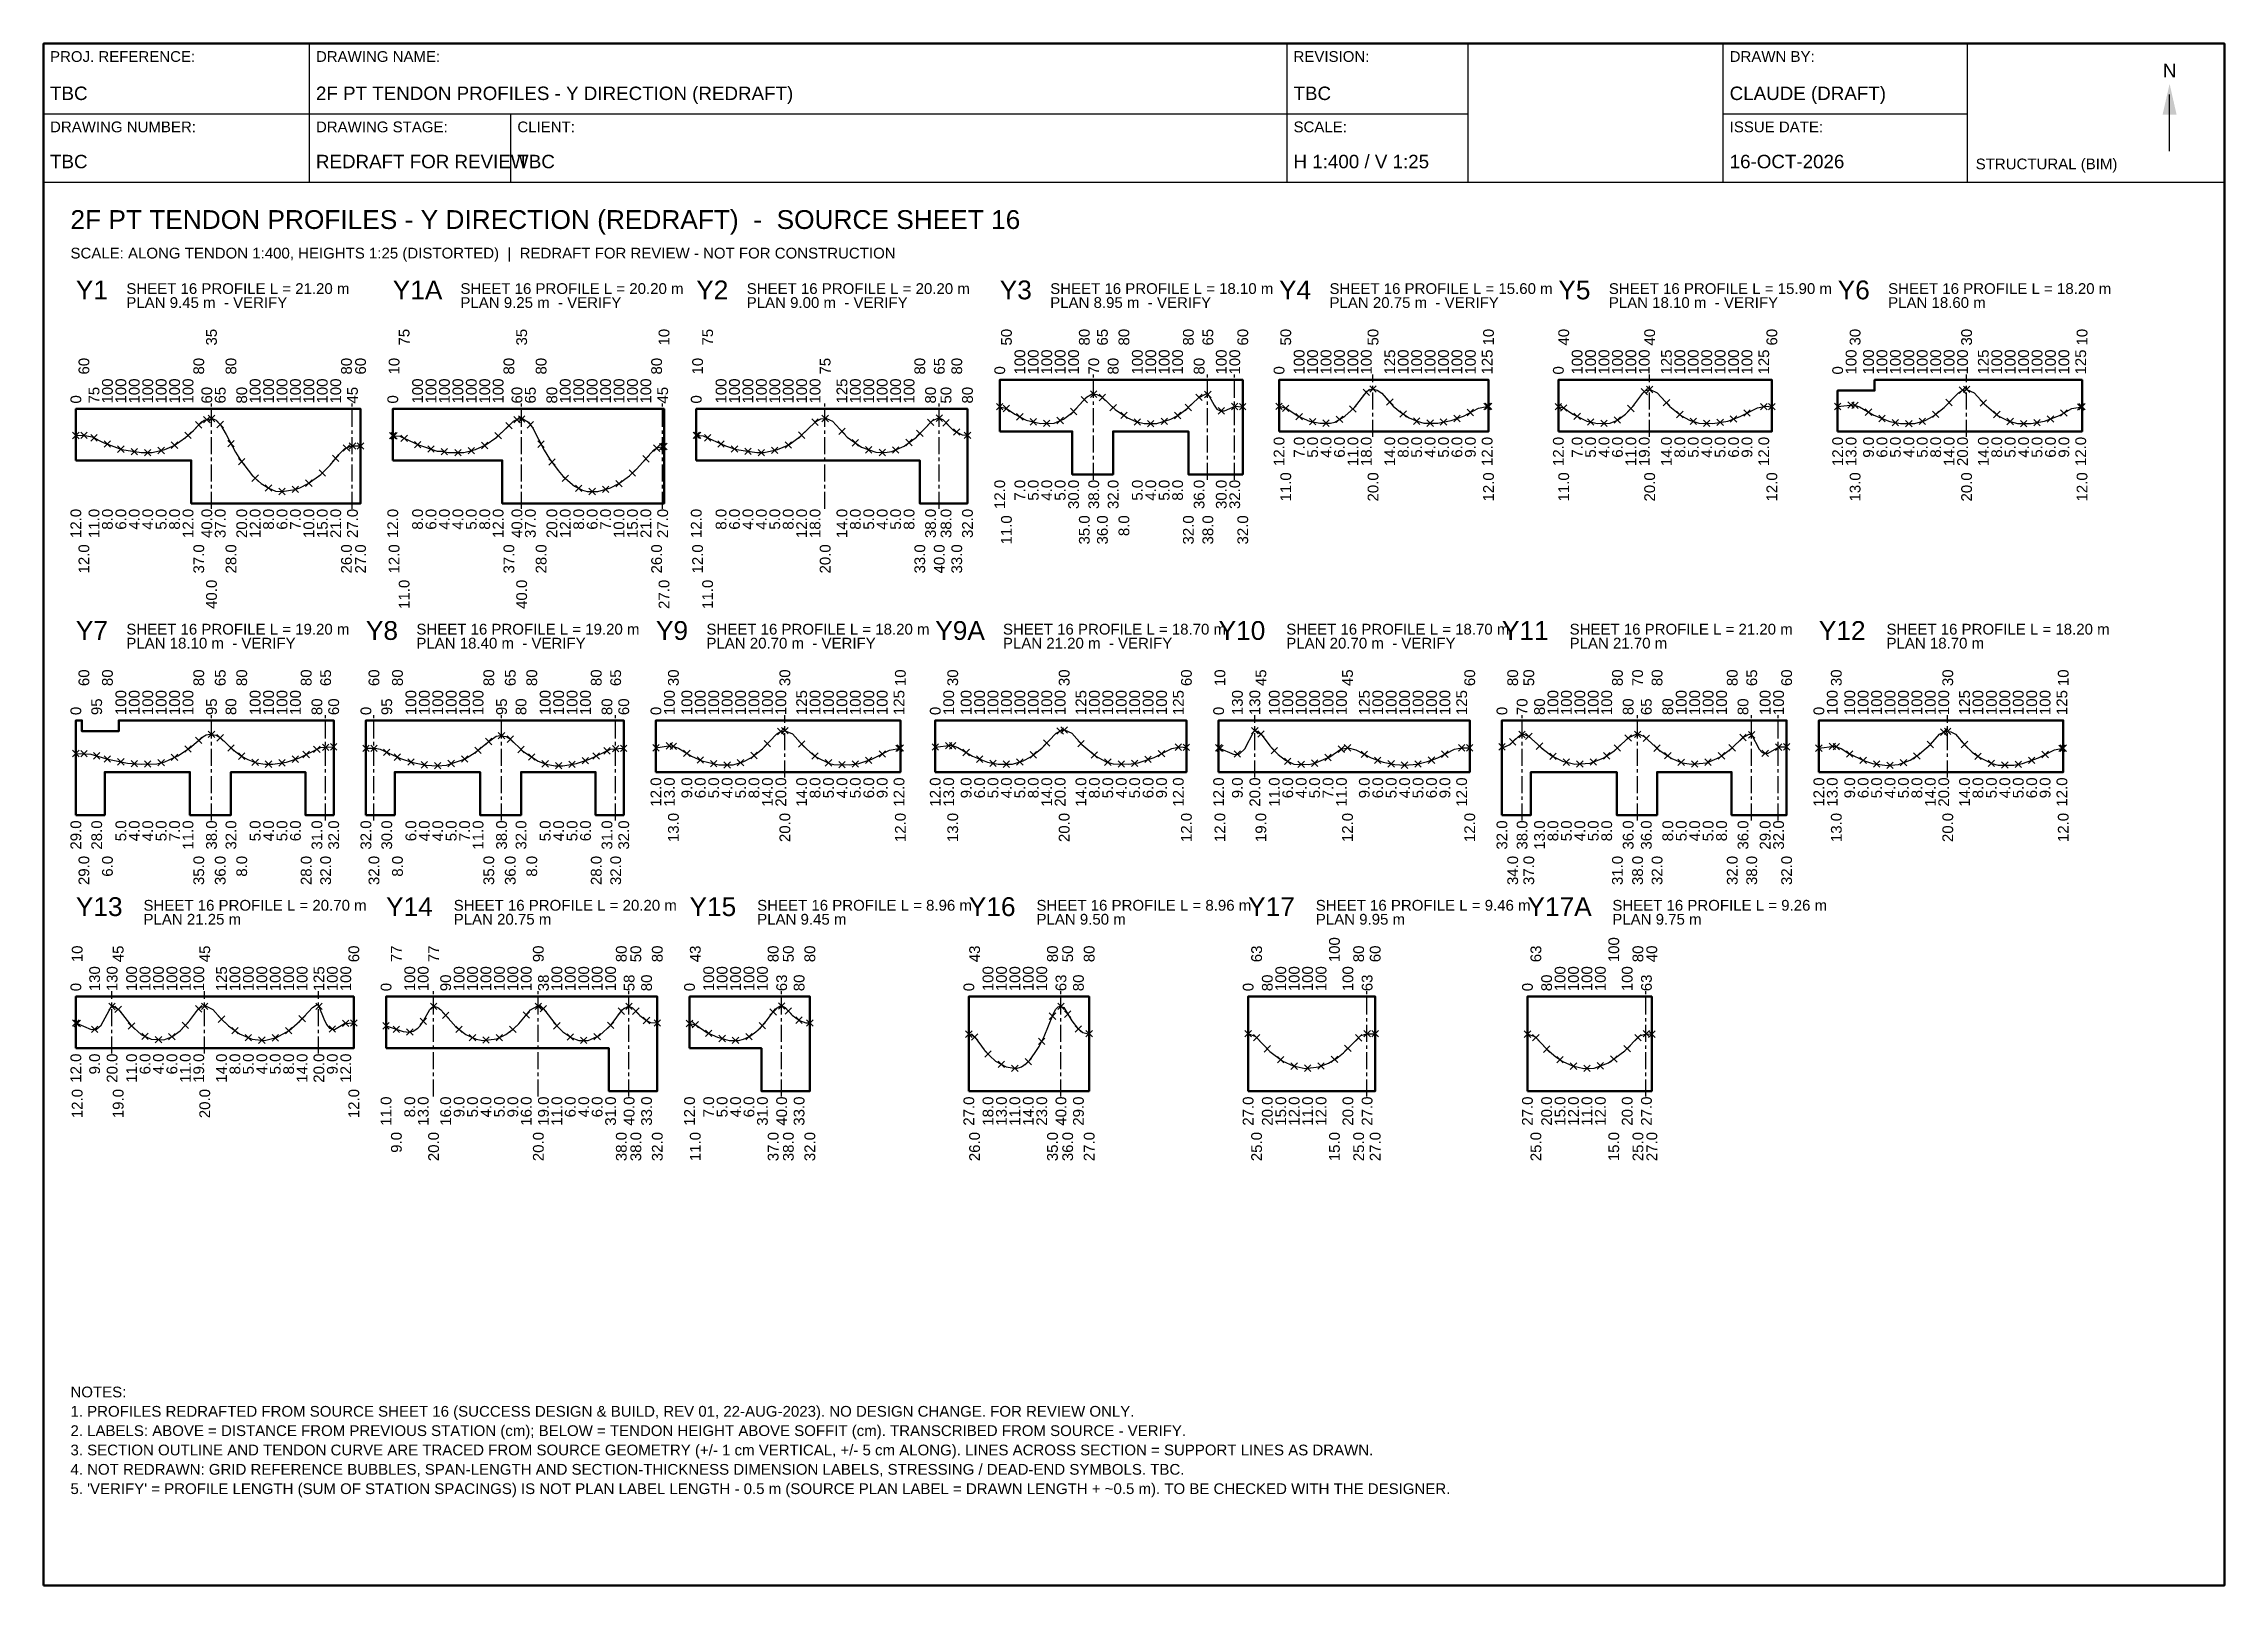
# Model space of a CAD drawing. Header units: millimetres. Extents: x 7 to 413, y 5 to 292.
import ezdxf
from ezdxf.enums import TextEntityAlignment as Align

# ---------------------------------------------------------------- set-up
doc = ezdxf.new("R2010")
doc.units = ezdxf.units.MM
doc.linetypes.add('CENTER', pattern=[5.08, 3.175, -0.635, 0.635, -0.635])
for name, color, linetype, lineweight in [('S-ANNO-TEXT', 7, 'CONTINUOUS', 18), ('S-CONC-OUTLINE', 7, 'CONTINUOUS', 50), ('S-DETAIL-THIN', 8, 'CONTINUOUS', 18), ('S-GRID', 1, 'CENTER', 25), ('S-PT-TENDON', 3, 'CONTINUOUS', 25), ('S-TBLK-BORDER', 7, 'CONTINUOUS', 50), ('S-TBLK-LINE', 7, 'CONTINUOUS', 25), ('S-TBLK-TEXT', 7, 'CONTINUOUS', 18)]:
    doc.layers.add(name, color=color, linetype=linetype, lineweight=lineweight)
doc.styles.add('TEXT_2.0', font='arial.ttf')
doc.styles.add('TEXT_2.5', font='arial.ttf')
doc.styles.add('TEXT_3.5', font='arial.ttf')

msp = doc.modelspace()

# ---------------------------------------------------------------- texts
at = {"layer": 'S-ANNO-TEXT'}
for s, height, style, p in [('2F PT TENDON PROFILES - Y DIRECTION (REDRAFT)  -  SOURCE SHEET 16', 3.5, 'TEXT_3.5', (12, 257.5)), ('SCALE: ALONG TENDON 1:400, HEIGHTS 1:25 (DISTORTED)  |  REDRAFT FOR REVIEW - NOT FOR CONSTRUCTION', 2, 'TEXT_2.0', (12, 252)), ('Y1', 3.5, 'TEXT_3.5', (13, 244.4)), ('Y1A', 3.5, 'TEXT_3.5', (72, 244.4)), ('Y2', 3.5, 'TEXT_3.5', (128.5, 244.4)), ('Y3', 3.5, 'TEXT_3.5', (185, 244.4)), ('Y4', 3.5, 'TEXT_3.5', (237, 244.4)), ('Y5', 3.5, 'TEXT_3.5', (289, 244.4)), ('Y6', 3.5, 'TEXT_3.5', (341, 244.4)), ('SHEET 16 PROFILE L = 21.20 m', 2, 'TEXT_2.0', (22.4, 245.4)), ('PLAN 9.45 m  - VERIFY', 2, 'TEXT_2.0', (22.4, 242.8)), ('SHEET 16 PROFILE L = 20.20 m', 2, 'TEXT_2.0', (84.6, 245.4)), ('PLAN 9.25 m  - VERIFY', 2, 'TEXT_2.0', (84.6, 242.8)), ('SHEET 16 PROFILE L = 20.20 m', 2, 'TEXT_2.0', (137.9, 245.4)), ('PLAN 9.00 m  - VERIFY', 2, 'TEXT_2.0', (137.9, 242.8)), ('SHEET 16 PROFILE L = 18.10 m', 2, 'TEXT_2.0', (194.4, 245.4)), ('PLAN 8.95 m  - VERIFY', 2, 'TEXT_2.0', (194.4, 242.8)), ('SHEET 16 PROFILE L = 15.60 m', 2, 'TEXT_2.0', (246.4, 245.4)), ('PLAN 20.75 m  - VERIFY', 2, 'TEXT_2.0', (246.4, 242.8)), ('SHEET 16 PROFILE L = 15.90 m', 2, 'TEXT_2.0', (298.4, 245.4)), ('PLAN 18.10 m  - VERIFY', 2, 'TEXT_2.0', (298.4, 242.8)), ('SHEET 16 PROFILE L = 18.20 m', 2, 'TEXT_2.0', (350.4, 245.4)), ('PLAN 18.60 m', 2, 'TEXT_2.0', (350.4, 242.8)), ('Y7', 3.5, 'TEXT_3.5', (13, 181)), ('SHEET 16 PROFILE L = 19.20 m', 2, 'TEXT_2.0', (22.4, 182)), ('Y8', 3.5, 'TEXT_3.5', (67, 181)), ('SHEET 16 PROFILE L = 19.20 m', 2, 'TEXT_2.0', (76.4, 182)), ('Y9', 3.5, 'TEXT_3.5', (121, 181)), ('SHEET 16 PROFILE L = 18.20 m', 2, 'TEXT_2.0', (130.4, 182)), ('Y9A', 3.5, 'TEXT_3.5', (173, 181)), ('SHEET 16 PROFILE L = 18.70 m', 2, 'TEXT_2.0', (185.6, 182)), ('Y10', 3.5, 'TEXT_3.5', (225.75, 181)), ('SHEET 16 PROFILE L = 18.70 m', 2, 'TEXT_2.0', (238.35, 182)), ('Y11', 3.5, 'TEXT_3.5', (278.5, 181)), ('SHEET 16 PROFILE L = 21.20 m', 2, 'TEXT_2.0', (291.1, 182)), ('Y12', 3.5, 'TEXT_3.5', (337.5, 181)), ('SHEET 16 PROFILE L = 18.20 m', 2, 'TEXT_2.0', (350.1, 182)), ('PLAN 18.10 m  - VERIFY', 2, 'TEXT_2.0', (22.4, 179.4)), ('PLAN 18.40 m  - VERIFY', 2, 'TEXT_2.0', (76.4, 179.4)), ('PLAN 20.70 m  - VERIFY', 2, 'TEXT_2.0', (130.4, 179.4)), ('PLAN 21.20 m  - VERIFY', 2, 'TEXT_2.0', (185.6, 179.4)), ('PLAN 20.70 m  - VERIFY', 2, 'TEXT_2.0', (238.35, 179.4)), ('PLAN 21.70 m', 2, 'TEXT_2.0', (291.1, 179.4)), ('PLAN 18.70 m', 2, 'TEXT_2.0', (350.1, 179.4)), ('Y13', 3.5, 'TEXT_3.5', (13, 129.6)), ('SHEET 16 PROFILE L = 20.70 m', 2, 'TEXT_2.0', (25.6, 130.6)), ('PLAN 21.25 m', 2, 'TEXT_2.0', (25.6, 128)), ('Y14', 3.5, 'TEXT_3.5', (70.75, 129.6)), ('SHEET 16 PROFILE L = 20.20 m', 2, 'TEXT_2.0', (83.35, 130.6)), ('PLAN 20.75 m', 2, 'TEXT_2.0', (83.35, 128)), ('Y15', 3.5, 'TEXT_3.5', (127.25, 129.6)), ('SHEET 16 PROFILE L = 8.96 m', 2, 'TEXT_2.0', (139.85, 130.6)), ('PLAN 9.45 m', 2, 'TEXT_2.0', (139.85, 128)), ('Y16', 3.5, 'TEXT_3.5', (179.25, 129.6)), ('SHEET 16 PROFILE L = 8.96 m', 2, 'TEXT_2.0', (191.85, 130.6)), ('PLAN 9.50 m', 2, 'TEXT_2.0', (191.85, 128)), ('Y17', 3.5, 'TEXT_3.5', (231.25, 129.6)), ('SHEET 16 PROFILE L = 9.46 m', 2, 'TEXT_2.0', (243.85, 130.6)), ('PLAN 9.95 m', 2, 'TEXT_2.0', (243.85, 128)), ('Y17A', 3.5, 'TEXT_3.5', (283.25, 129.6)), ('SHEET 16 PROFILE L = 9.26 m', 2, 'TEXT_2.0', (299.05, 130.6)), ('PLAN 9.75 m', 2, 'TEXT_2.0', (299.05, 128)), ('NOTES:', 2, 'TEXT_2.0', (12, 40)), ('1. PROFILES REDRAFTED FROM SOURCE SHEET 16 (SUCCESS DESIGN & BUILD, REV 01, 22-AUG-2023). NO DESIGN CHANGE. FOR REVIEW ONLY.', 2, 'TEXT_2.0', (12, 36.4)), ('2. LABELS: ABOVE = DISTANCE FROM PREVIOUS STATION (cm); BELOW = TENDON HEIGHT ABOVE SOFFIT (cm). TRANSCRIBED FROM SOURCE - VERIFY.', 2, 'TEXT_2.0', (12, 32.8)), ('3. SECTION OUTLINE AND TENDON CURVE ARE TRACED FROM SOURCE GEOMETRY (+/- 1 cm VERTICAL, +/- 5 cm ALONG). LINES ACROSS SECTION = SUPPORT LINES AS DRAWN.', 2, 'TEXT_2.0', (12, 29.2)), ('4. NOT REDRAWN: GRID REFERENCE BUBBLES, SPAN-LENGTH AND SECTION-THICKNESS DIMENSION LABELS, STRESSING / DEAD-END SYMBOLS. TBC.', 2, 'TEXT_2.0', (12, 25.6)), ("5. 'VERIFY' = PROFILE LENGTH (SUM OF STATION SPACINGS) IS NOT PLAN LABEL LENGTH - 0.5 m (SOURCE PLAN LABEL = DRAWN LENGTH + ~0.5 m). TO BE CHECKED WITH THE DESIGNER.", 2, 'TEXT_2.0', (12, 22))]:
    msp.add_text(s, height=height, dxfattribs=dict(at, style=style)).set_placement(p)
at = {"layer": 'S-ANNO-TEXT', "style": 'TEXT_2.0'}
for s, p in [('35', (39.25, 235.8)), ('75', (75.12, 235.8)), ('35', (97, 235.8)), ('10', (123.5, 235.8)), ('75', (131.62, 235.8)), ('50', (187.25, 235.8)), ('80', (201.75, 235.8)), ('65', (205.12, 235.8)), ('80', (209.12, 235.8)), ('80', (221.12, 235.8)), ('65', (224.75, 235.8)), ('60', (231.25, 235.8)), ('50', (239.25, 235.8)), ('50', (255.5, 235.8)), ('10', (277, 235.8)), ('40', (291, 235.8)), ('40', (307, 235.8)), ('60', (329.75, 235.8)), ('30', (345.25, 235.8)), ('30', (366, 235.8)), ('10', (387.5, 235.8)), ('60', (15.5, 230.4)), ('80', (36.88, 230.4)), ('80', (42.88, 230.4)), ('80', (64.38, 230.4)), ('60', (67, 230.4)), ('10', (73.25, 230.4)), ('80', (94.62, 230.4)), ('80', (100.62, 230.4)), ('80', (122.12, 230.4)), ('10', (129.75, 230.4)), ('75', (153.5, 230.4)), ('80', (171.12, 230.4)), ('65', (174.75, 230.4)), ('80', (178, 230.4)), ('0', (186, 230.4)), ('100', (189.75, 230.4)), ('100', (192.25, 230.4)), ('100', (194.75, 230.4)), ('100', (197.25, 230.4)), ('100', (199.75, 230.4)), ('70', (203.5, 230.4)), ('80', (207.12, 230.4)), ('100', (211.62, 230.4)), ('100', (214.12, 230.4)), ('100', (216.62, 230.4)), ('100', (219.12, 230.4)), ('80', (223.12, 230.4)), ('100', (227.25, 230.4)), ('100', (229.75, 230.4)), ('0', (238, 230.4)), ('100', (241.75, 230.4)), ('100', (244.25, 230.4)), ('100', (246.75, 230.4)), ('100', (249.25, 230.4)), ('100', (251.75, 230.4)), ('100', (254.25, 230.4)), ('125', (258.62, 230.4)), ('100', (261.12, 230.4)), ('100', (263.62, 230.4)), ('100', (266.12, 230.4)), ('100', (268.62, 230.4)), ('100', (271.12, 230.4)), ('100', (273.62, 230.4)), ('125', (276.75, 230.4)), ('0', (290, 230.4)), ('100', (293.5, 230.4)), ('100', (296, 230.4)), ('100', (298.5, 230.4)), ('100', (301, 230.4)), ('100', (303.5, 230.4)), ('100', (306, 230.4)), ('125', (310.12, 230.4)), ('100', (312.62, 230.4)), ('100', (315.12, 230.4)), ('100', (317.62, 230.4)), ('100', (320.12, 230.4)), ('100', (322.62, 230.4)), ('100', (325.12, 230.4)), ('125', (328.25, 230.4)), ('0', (342, 230.4)), ('100', (344.5, 230.4)), ('100', (347.75, 230.4)), ('100', (350.25, 230.4)), ('100', (352.75, 230.4)), ('100', (355.25, 230.4)), ('100', (357.75, 230.4)), ('100', (360.25, 230.4)), ('100', (362.75, 230.4)), ('100', (365.25, 230.4)), ('125', (369.12, 230.4)), ('100', (371.62, 230.4)), ('100', (374.12, 230.4)), ('100', (376.62, 230.4)), ('100', (379.12, 230.4)), ('100', (381.62, 230.4)), ('100', (384.12, 230.4)), ('125', (387.25, 230.4)), ('75', (17.38, 225)), ('100', (19.88, 225)), ('100', (22.38, 225)), ('100', (24.88, 225)), ('100', (27.38, 225)), ('100', (29.88, 225)), ('100', (32.38, 225)), ('100', (34.88, 225)), ('60', (38.38, 225)), ('65', (40.88, 225)), ('80', (44.88, 225)), ('100', (47.38, 225)), ('100', (49.88, 225)), ('100', (52.38, 225)), ('100', (54.88, 225)), ('100', (57.38, 225)), ('100', (59.88, 225)), ('100', (62.38, 225)), ('45', (65.5, 225)), ('100', (77.62, 225)), ('100', (80.12, 225)), ('100', (82.62, 225)), ('100', (85.12, 225)), ('100', (87.62, 225)), ('100', (90.12, 225)), ('100', (92.62, 225)), ('60', (96.12, 225)), ('65', (98.62, 225)), ('80', (102.62, 225)), ('100', (105.12, 225)), ('100', (107.62, 225)), ('100', (110.12, 225)), ('100', (112.62, 225)), ('100', (115.12, 225)), ('100', (117.62, 225)), ('100', (120.12, 225)), ('45', (123.25, 225)), ('100', (134.12, 225)), ('100', (136.62, 225)), ('100', (139.12, 225)), ('100', (141.62, 225)), ('100', (144.12, 225)), ('100', (146.62, 225)), ('100', (149.12, 225)), ('100', (151.62, 225)), ('125', (156.62, 225)), ('100', (159.12, 225)), ('100', (161.62, 225)), ('100', (164.12, 225)), ('100', (166.62, 225)), ('100', (169.12, 225)), ('80', (173.12, 225)), ('50', (176, 225)), ('80', (180, 225)), ('0', (14, 225)), ('0', (73, 225)), ('0', (129.5, 225)), ('60', (15.5, 172.4)), ('80', (19.88, 172.4)), ('80', (36.88, 172.4)), ('65', (40.88, 172.4)), ('80', (44.88, 172.4)), ('80', (56.88, 172.4)), ('65', (60.5, 172.4)), ('60', (69.5, 172.4)), ('80', (73.88, 172.4)), ('80', (90.88, 172.4)), ('65', (94.88, 172.4)), ('80', (98.88, 172.4)), ('80', (110.88, 172.4)), ('65', (114.5, 172.4)), ('30', (125.25, 172.4)), ('30', (146, 172.4)), ('10', (167.5, 172.4)), ('30', (177.25, 172.4)), ('30', (198, 172.4)), ('60', (220.75, 172.4)), ('10', (227, 172.4)), ('45', (234.62, 172.4)), ('45', (250.75, 172.4)), ('60', (273.5, 172.4)), ('80', (281.5, 172.4)), ('50', (284.5, 172.4)), ('80', (301, 172.4)), ('70', (304.75, 172.4)), ('80', (308.38, 172.4)), ('80', (322.38, 172.4)), ('65', (326, 172.4)), ('60', (332.5, 172.4)), ('30', (341.75, 172.4)), ('30', (362.5, 172.4)), ('10', (384, 172.4)), ('100', (22.38, 167)), ('100', (24.88, 167)), ('100', (27.38, 167)), ('100', (29.88, 167)), ('100', (32.38, 167)), ('100', (34.88, 167)), ('100', (47.38, 167)), ('100', (49.88, 167)), ('100', (52.38, 167)), ('100', (54.88, 167)), ('100', (76.38, 167)), ('100', (78.88, 167)), ('100', (81.38, 167)), ('100', (83.88, 167)), ('100', (86.38, 167)), ('100', (88.88, 167)), ('100', (101.38, 167)), ('100', (103.88, 167)), ('100', (106.38, 167)), ('100', (108.88, 167)), ('100', (124.5, 167)), ('100', (127.75, 167)), ('100', (130.25, 167)), ('100', (132.75, 167)), ('100', (135.25, 167)), ('100', (137.75, 167)), ('100', (140.25, 167)), ('100', (142.75, 167)), ('100', (145.25, 167)), ('125', (149.12, 167)), ('100', (151.62, 167)), ('100', (154.12, 167)), ('100', (156.62, 167)), ('100', (159.12, 167)), ('100', (161.62, 167)), ('100', (164.12, 167)), ('125', (167.25, 167)), ('100', (176.5, 167)), ('100', (179.75, 167)), ('100', (182.25, 167)), ('100', (184.75, 167)), ('100', (187.25, 167)), ('100', (189.75, 167)), ('100', (192.25, 167)), ('100', (194.75, 167)), ('100', (197.25, 167)), ('125', (201.12, 167)), ('100', (203.62, 167)), ('100', (206.12, 167)), ('100', (208.62, 167)), ('100', (211.12, 167)), ('100', (213.62, 167)), ('100', (216.12, 167)), ('125', (219.25, 167)), ('130', (230.25, 167)), ('130', (233.5, 167)), ('100', (237.12, 167)), ('100', (239.62, 167)), ('100', (242.12, 167)), ('100', (244.62, 167)), ('100', (247.12, 167)), ('100', (249.62, 167)), ('125', (253.88, 167)), ('100', (256.38, 167)), ('100', (258.88, 167)), ('100', (261.38, 167)), ('100', (263.88, 167)), ('100', (266.38, 167)), ('100', (268.88, 167)), ('125', (272, 167)), ('100', (289, 167)), ('100', (291.5, 167)), ('100', (294, 167)), ('100', (296.5, 167)), ('100', (299, 167)), ('100', (312.88, 167)), ('100', (315.38, 167)), ('100', (317.88, 167)), ('100', (320.38, 167)), ('100', (328.5, 167)), ('100', (331, 167)), ('100', (341, 167)), ('100', (344.25, 167)), ('100', (346.75, 167)), ('100', (349.25, 167)), ('100', (351.75, 167)), ('100', (354.25, 167)), ('100', (356.75, 167)), ('100', (359.25, 167)), ('100', (361.75, 167)), ('125', (365.62, 167)), ('100', (368.12, 167)), ('100', (370.62, 167)), ('100', (373.12, 167)), ('100', (375.62, 167)), ('100', (378.12, 167)), ('100', (380.62, 167)), ('125', (383.75, 167)), ('0', (14, 167)), ('95', (17.88, 167)), ('95', (39.25, 167)), ('80', (42.88, 167)), ('80', (58.88, 167)), ('60', (62, 167)), ('0', (68, 167)), ('95', (71.88, 167)), ('95', (93.25, 167)), ('80', (96.88, 167)), ('80', (112.88, 167)), ('60', (116, 167)), ('0', (122, 167)), ('0', (174, 167)), ('0', (226.75, 167)), ('0', (279.5, 167)), ('70', (283.25, 167)), ('80', (286.5, 167)), ('80', (303, 167)), ('65', (306.38, 167)), ('80', (310.38, 167)), ('80', (324.38, 167)), ('0', (338.5, 167)), ('10', (14.25, 121)), ('45', (21.88, 121)), ('45', (38, 121)), ('60', (65.75, 121)), ('77', (73.67, 121)), ('77', (80.6, 121)), ('90', (100.1, 121)), ('80', (115.55, 121)), ('50', (118.25, 121)), ('80', (122.25, 121)), ('43', (129.32, 121)), ('80', (143.82, 121)), ('50', (146.65, 121)), ('80', (150.65, 121)), ('43', (181.32, 121)), ('80', (195.82, 121)), ('50', (198.65, 121)), ('80', (202.65, 121)), ('63', (233.82, 121)), ('100', (248.32, 121)), ('80', (252.82, 121)), ('60', (255.9, 121)), ('63', (285.82, 121)), ('100', (300.32, 121)), ('80', (304.82, 121)), ('40', (307.4, 121)), ('130', (17.5, 115.6)), ('130', (20.75, 115.6)), ('100', (24.38, 115.6)), ('100', (26.88, 115.6)), ('100', (29.38, 115.6)), ('100', (31.88, 115.6)), ('100', (34.38, 115.6)), ('100', (36.88, 115.6)), ('125', (41.12, 115.6)), ('100', (43.62, 115.6)), ('100', (46.12, 115.6)), ('100', (48.62, 115.6)), ('100', (51.12, 115.6)), ('100', (53.62, 115.6)), ('100', (56.12, 115.6)), ('125', (59.25, 115.6)), ('100', (61.75, 115.6)), ('100', (64.25, 115.6)), ('100', (76.17, 115.6)), ('100', (78.67, 115.6)), ('90', (82.85, 115.6)), ('100', (85.35, 115.6)), ('100', (87.85, 115.6)), ('100', (90.35, 115.6)), ('100', (92.85, 115.6)), ('100', (95.35, 115.6)), ('100', (97.85, 115.6)), ('38', (101.05, 115.6)), ('100', (103.55, 115.6)), ('100', (106.05, 115.6)), ('100', (108.55, 115.6)), ('100', (111.05, 115.6)), ('100', (113.55, 115.6)), ('58', (117, 115.6)), ('80', (120.25, 115.6)), ('100', (131.82, 115.6)), ('100', (134.32, 115.6)), ('100', (136.82, 115.6)), ('100', (139.32, 115.6)), ('100', (141.82, 115.6)), ('63', (145.4, 115.6)), ('80', (148.65, 115.6)), ('100', (183.82, 115.6)), ('100', (186.32, 115.6)), ('100', (188.82, 115.6)), ('100', (191.32, 115.6)), ('100', (193.82, 115.6)), ('63', (197.4, 115.6)), ('80', (200.65, 115.6)), ('80', (235.82, 115.6)), ('100', (238.32, 115.6)), ('100', (240.82, 115.6)), ('100', (243.32, 115.6)), ('100', (245.82, 115.6)), ('100', (250.82, 115.6)), ('63', (254.4, 115.6)), ('80', (287.82, 115.6)), ('100', (290.32, 115.6)), ('100', (292.82, 115.6)), ('100', (295.32, 115.6)), ('100', (297.82, 115.6)), ('100', (302.82, 115.6)), ('63', (306.4, 115.6)), ('0', (14, 115.6)), ('0', (71.75, 115.6)), ('0', (128.25, 115.6)), ('0', (180.25, 115.6)), ('0', (232.25, 115.6)), ('0', (284.25, 115.6))]:
    msp.add_text(s, height=2, rotation=90, dxfattribs=at).set_placement(p)
for s, p in [('12.0', (238, 218.8)), ('7.0', (241.75, 218.8)), ('5.0', (244.25, 218.8)), ('4.0', (246.75, 218.8)), ('6.0', (249.25, 218.8)), ('11.0', (251.75, 218.8)), ('18.0', (254.25, 218.8)), ('14.0', (258.62, 218.8)), ('8.0', (261.12, 218.8)), ('5.0', (263.62, 218.8)), ('4.0', (266.12, 218.8)), ('5.0', (268.62, 218.8)), ('6.0', (271.12, 218.8)), ('9.0', (273.62, 218.8)), ('12.0', (276.75, 218.8)), ('12.0', (290, 218.8)), ('7.0', (293.5, 218.8)), ('5.0', (296, 218.8)), ('4.0', (298.5, 218.8)), ('6.0', (301, 218.8)), ('11.0', (303.5, 218.8)), ('19.0', (306, 218.8)), ('14.0', (310.12, 218.8)), ('8.0', (312.62, 218.8)), ('5.0', (315.12, 218.8)), ('4.0', (317.62, 218.8)), ('5.0', (320.12, 218.8)), ('6.0', (322.62, 218.8)), ('9.0', (325.12, 218.8)), ('12.0', (328.25, 218.8)), ('12.0', (342, 218.8)), ('13.0', (344.5, 218.8)), ('9.0', (347.75, 218.8)), ('6.0', (350.25, 218.8)), ('5.0', (352.75, 218.8)), ('4.0', (355.25, 218.8)), ('5.0', (357.75, 218.8)), ('8.0', (360.25, 218.8)), ('14.0', (362.75, 218.8)), ('20.0', (365.25, 218.8)), ('14.0', (369.12, 218.8)), ('8.0', (371.62, 218.8)), ('5.0', (374.12, 218.8)), ('4.0', (376.62, 218.8)), ('5.0', (379.12, 218.8)), ('6.0', (381.62, 218.8)), ('9.0', (384.12, 218.8)), ('12.0', (387.25, 218.8)), ('11.0', (239.25, 212.2)), ('20.0', (255.5, 212.2)), ('12.0', (277, 212.2)), ('11.0', (291, 212.2)), ('20.0', (307, 212.2)), ('12.0', (329.75, 212.2)), ('13.0', (345.25, 212.2)), ('20.0', (366, 212.2)), ('12.0', (387.5, 212.2)), ('12.0', (186, 210.8)), ('7.0', (189.75, 210.8)), ('5.0', (192.25, 210.8)), ('4.0', (194.75, 210.8)), ('5.0', (197.25, 210.8)), ('30.0', (199.75, 210.8)), ('38.0', (203.5, 210.8)), ('32.0', (207.12, 210.8)), ('5.0', (211.62, 210.8)), ('4.0', (214.12, 210.8)), ('5.0', (216.62, 210.8)), ('8.0', (219.12, 210.8)), ('36.0', (223.12, 210.8)), ('30.0', (227.25, 210.8)), ('32.0', (229.75, 210.8)), ('12.0', (14, 205.4)), ('11.0', (17.38, 205.4)), ('8.0', (19.88, 205.4)), ('6.0', (22.38, 205.4)), ('4.0', (24.88, 205.4)), ('4.0', (27.38, 205.4)), ('5.0', (29.88, 205.4)), ('8.0', (32.38, 205.4)), ('12.0', (34.88, 205.4)), ('40.0', (38.38, 205.4)), ('37.0', (40.88, 205.4)), ('20.0', (44.88, 205.4)), ('12.0', (47.38, 205.4)), ('8.0', (49.88, 205.4)), ('6.0', (52.38, 205.4)), ('7.0', (54.88, 205.4)), ('10.0', (57.38, 205.4)), ('15.0', (59.88, 205.4)), ('21.0', (62.38, 205.4)), ('27.0', (65.5, 205.4)), ('12.0', (73, 205.4)), ('8.0', (77.62, 205.4)), ('6.0', (80.12, 205.4)), ('4.0', (82.62, 205.4)), ('4.0', (85.12, 205.4)), ('5.0', (87.62, 205.4)), ('8.0', (90.12, 205.4)), ('12.0', (92.62, 205.4)), ('40.0', (96.12, 205.4)), ('37.0', (98.62, 205.4)), ('20.0', (102.62, 205.4)), ('12.0', (105.12, 205.4)), ('8.0', (107.62, 205.4)), ('6.0', (110.12, 205.4)), ('7.0', (112.62, 205.4)), ('10.0', (115.12, 205.4)), ('15.0', (117.62, 205.4)), ('21.0', (120.12, 205.4)), ('27.0', (123.25, 205.4)), ('12.0', (129.5, 205.4)), ('8.0', (134.12, 205.4)), ('6.0', (136.62, 205.4)), ('4.0', (139.12, 205.4)), ('4.0', (141.62, 205.4)), ('5.0', (144.12, 205.4)), ('8.0', (146.62, 205.4)), ('12.0', (149.12, 205.4)), ('18.0', (151.62, 205.4)), ('14.0', (156.62, 205.4)), ('8.0', (159.12, 205.4)), ('5.0', (161.62, 205.4)), ('4.0', (164.12, 205.4)), ('5.0', (166.62, 205.4)), ('8.0', (169.12, 205.4)), ('38.0', (173.12, 205.4)), ('38.0', (176, 205.4)), ('32.0', (180, 205.4)), ('11.0', (187.25, 204.2)), ('35.0', (201.75, 204.2)), ('36.0', (205.12, 204.2)), ('8.0', (209.12, 204.2)), ('32.0', (221.12, 204.2)), ('38.0', (224.75, 204.2)), ('32.0', (231.25, 204.2)), ('12.0', (15.5, 198.8)), ('37.0', (36.88, 198.8)), ('28.0', (42.88, 198.8)), ('26.0', (64.38, 198.8)), ('27.0', (67, 198.8)), ('12.0', (73.25, 198.8)), ('37.0', (94.62, 198.8)), ('28.0', (100.62, 198.8)), ('26.0', (122.12, 198.8)), ('12.0', (129.75, 198.8)), ('20.0', (153.5, 198.8)), ('33.0', (171.12, 198.8)), ('40.0', (174.75, 198.8)), ('33.0', (178, 198.8)), ('40.0', (39.25, 192.2)), ('11.0', (75.12, 192.2)), ('40.0', (97, 192.2)), ('27.0', (123.5, 192.2)), ('11.0', (131.62, 192.2)), ('12.0', (122, 155.4)), ('13.0', (124.5, 155.4)), ('9.0', (127.75, 155.4)), ('6.0', (130.25, 155.4)), ('5.0', (132.75, 155.4)), ('4.0', (135.25, 155.4)), ('5.0', (137.75, 155.4)), ('8.0', (140.25, 155.4)), ('14.0', (142.75, 155.4)), ('20.0', (145.25, 155.4)), ('14.0', (149.12, 155.4)), ('8.0', (151.62, 155.4)), ('5.0', (154.12, 155.4)), ('4.0', (156.62, 155.4)), ('5.0', (159.12, 155.4)), ('6.0', (161.62, 155.4)), ('9.0', (164.12, 155.4)), ('12.0', (167.25, 155.4)), ('12.0', (174, 155.4)), ('13.0', (176.5, 155.4)), ('9.0', (179.75, 155.4)), ('6.0', (182.25, 155.4)), ('5.0', (184.75, 155.4)), ('4.0', (187.25, 155.4)), ('5.0', (189.75, 155.4)), ('8.0', (192.25, 155.4)), ('14.0', (194.75, 155.4)), ('20.0', (197.25, 155.4)), ('14.0', (201.12, 155.4)), ('8.0', (203.62, 155.4)), ('5.0', (206.12, 155.4)), ('4.0', (208.62, 155.4)), ('5.0', (211.12, 155.4)), ('6.0', (213.62, 155.4)), ('9.0', (216.12, 155.4)), ('12.0', (219.25, 155.4)), ('12.0', (226.75, 155.4)), ('9.0', (230.25, 155.4)), ('20.0', (233.5, 155.4)), ('11.0', (237.12, 155.4)), ('6.0', (239.62, 155.4)), ('4.0', (242.12, 155.4)), ('5.0', (244.62, 155.4)), ('7.0', (247.12, 155.4)), ('11.0', (249.62, 155.4)), ('9.0', (253.88, 155.4)), ('6.0', (256.38, 155.4)), ('5.0', (258.88, 155.4)), ('4.0', (261.38, 155.4)), ('5.0', (263.88, 155.4)), ('6.0', (266.38, 155.4)), ('9.0', (268.88, 155.4)), ('12.0', (272, 155.4)), ('12.0', (338.5, 155.4)), ('13.0', (341, 155.4)), ('9.0', (344.25, 155.4)), ('6.0', (346.75, 155.4)), ('5.0', (349.25, 155.4)), ('4.0', (351.75, 155.4)), ('5.0', (354.25, 155.4)), ('8.0', (356.75, 155.4)), ('14.0', (359.25, 155.4)), ('20.0', (361.75, 155.4)), ('14.0', (365.62, 155.4)), ('8.0', (368.12, 155.4)), ('5.0', (370.62, 155.4)), ('4.0', (373.12, 155.4)), ('5.0', (375.62, 155.4)), ('6.0', (378.12, 155.4)), ('9.0', (380.62, 155.4)), ('12.0', (383.75, 155.4)), ('29.0', (14, 147.4)), ('28.0', (17.88, 147.4)), ('5.0', (22.38, 147.4)), ('4.0', (24.88, 147.4)), ('4.0', (27.38, 147.4)), ('5.0', (29.88, 147.4)), ('7.0', (32.38, 147.4)), ('11.0', (34.88, 147.4)), ('38.0', (39.25, 147.4)), ('32.0', (42.88, 147.4)), ('5.0', (47.38, 147.4)), ('4.0', (49.88, 147.4)), ('5.0', (52.38, 147.4)), ('6.0', (54.88, 147.4)), ('31.0', (58.88, 147.4)), ('32.0', (62, 147.4)), ('32.0', (68, 147.4)), ('30.0', (71.88, 147.4)), ('6.0', (76.38, 147.4)), ('4.0', (78.88, 147.4)), ('4.0', (81.38, 147.4)), ('5.0', (83.88, 147.4)), ('7.0', (86.38, 147.4)), ('11.0', (88.88, 147.4)), ('38.0', (93.25, 147.4)), ('32.0', (96.88, 147.4)), ('5.0', (101.38, 147.4)), ('4.0', (103.88, 147.4)), ('5.0', (106.38, 147.4)), ('6.0', (108.88, 147.4)), ('31.0', (112.88, 147.4)), ('32.0', (116, 147.4)), ('13.0', (125.25, 148.8)), ('20.0', (146, 148.8)), ('12.0', (167.5, 148.8)), ('13.0', (177.25, 148.8)), ('20.0', (198, 148.8)), ('12.0', (220.75, 148.8)), ('12.0', (227, 148.8)), ('19.0', (234.62, 148.8)), ('12.0', (250.75, 148.8)), ('12.0', (273.5, 148.8)), ('32.0', (279.5, 147.4)), ('38.0', (283.25, 147.4)), ('13.0', (286.5, 147.4)), ('8.0', (289, 147.4)), ('5.0', (291.5, 147.4)), ('4.0', (294, 147.4)), ('5.0', (296.5, 147.4)), ('8.0', (299, 147.4)), ('36.0', (303, 147.4)), ('36.0', (306.38, 147.4)), ('8.0', (310.38, 147.4)), ('5.0', (312.88, 147.4)), ('4.0', (315.38, 147.4)), ('5.0', (317.88, 147.4)), ('8.0', (320.38, 147.4)), ('36.0', (324.38, 147.4)), ('29.0', (328.5, 147.4)), ('32.0', (331, 147.4)), ('13.0', (341.75, 148.8)), ('20.0', (362.5, 148.8)), ('12.0', (384, 148.8)), ('29.0', (15.5, 140.8)), ('6.0', (19.88, 140.8)), ('35.0', (36.88, 140.8)), ('36.0', (40.88, 140.8)), ('8.0', (44.88, 140.8)), ('28.0', (56.88, 140.8)), ('32.0', (60.5, 140.8)), ('32.0', (69.5, 140.8)), ('8.0', (73.88, 140.8)), ('35.0', (90.88, 140.8)), ('36.0', (94.88, 140.8)), ('8.0', (98.88, 140.8)), ('28.0', (110.88, 140.8)), ('32.0', (114.5, 140.8)), ('34.0', (281.5, 140.8)), ('37.0', (284.5, 140.8)), ('31.0', (301, 140.8)), ('38.0', (304.75, 140.8)), ('32.0', (308.38, 140.8)), ('32.0', (322.38, 140.8)), ('38.0', (326, 140.8)), ('32.0', (332.5, 140.8)), ('12.0', (14, 104)), ('9.0', (17.5, 104)), ('20.0', (20.75, 104)), ('11.0', (24.38, 104)), ('6.0', (26.88, 104)), ('4.0', (29.38, 104)), ('6.0', (31.88, 104)), ('11.0', (34.38, 104)), ('19.0', (36.88, 104)), ('14.0', (41.12, 104)), ('8.0', (43.62, 104)), ('5.0', (46.12, 104)), ('4.0', (48.62, 104)), ('5.0', (51.12, 104)), ('8.0', (53.62, 104)), ('14.0', (56.12, 104)), ('20.0', (59.25, 104)), ('9.0', (61.75, 104)), ('12.0', (64.25, 104)), ('12.0', (14.25, 97.4)), ('19.0', (21.88, 97.4)), ('20.0', (38, 97.4)), ('12.0', (65.75, 97.4)), ('11.0', (71.75, 96)), ('8.0', (76.17, 96)), ('13.0', (78.67, 96)), ('16.0', (82.85, 96)), ('9.0', (85.35, 96)), ('5.0', (87.85, 96)), ('4.0', (90.35, 96)), ('5.0', (92.85, 96)), ('9.0', (95.35, 96)), ('16.0', (97.85, 96)), ('19.0', (101.05, 96)), ('11.0', (103.55, 96)), ('6.0', (106.05, 96)), ('4.0', (108.55, 96)), ('6.0', (111.05, 96)), ('31.0', (113.55, 96)), ('40.0', (117, 96)), ('33.0', (120.25, 96)), ('12.0', (128.25, 96)), ('7.0', (131.82, 96)), ('5.0', (134.32, 96)), ('4.0', (136.82, 96)), ('6.0', (139.32, 96)), ('31.0', (141.82, 96)), ('40.0', (145.4, 96)), ('33.0', (148.65, 96)), ('27.0', (180.25, 96)), ('18.0', (183.82, 96)), ('13.0', (186.32, 96)), ('11.0', (188.82, 96)), ('14.0', (191.32, 96)), ('23.0', (193.82, 96)), ('40.0', (197.4, 96)), ('29.0', (200.65, 96)), ('27.0', (232.25, 96)), ('20.0', (235.82, 96)), ('15.0', (238.32, 96)), ('12.0', (240.82, 96)), ('11.0', (243.32, 96)), ('12.0', (245.82, 96)), ('20.0', (250.82, 96)), ('27.0', (254.4, 96)), ('27.0', (284.25, 96)), ('20.0', (287.82, 96)), ('15.0', (290.32, 96)), ('12.0', (292.82, 96)), ('11.0', (295.32, 96)), ('12.0', (297.82, 96)), ('20.0', (302.82, 96)), ('27.0', (306.4, 96)), ('9.0', (73.67, 89.4)), ('20.0', (80.6, 89.4)), ('20.0', (100.1, 89.4)), ('38.0', (115.55, 89.4)), ('38.0', (118.25, 89.4)), ('32.0', (122.25, 89.4)), ('11.0', (129.32, 89.4)), ('37.0', (143.82, 89.4)), ('38.0', (146.65, 89.4)), ('32.0', (150.65, 89.4)), ('26.0', (181.32, 89.4)), ('35.0', (195.82, 89.4)), ('36.0', (198.65, 89.4)), ('27.0', (202.65, 89.4)), ('25.0', (233.82, 89.4)), ('15.0', (248.32, 89.4)), ('25.0', (252.82, 89.4)), ('27.0', (255.9, 89.4)), ('25.0', (285.82, 89.4)), ('15.0', (300.32, 89.4)), ('25.0', (304.82, 89.4)), ('27.0', (307.4, 89.4))]:
    msp.add_text(s, height=2, rotation=90, dxfattribs=at).set_placement(p, align=Align.RIGHT)

# ---------------------------------------------------------------- blocks, each defined once
blk = doc.blocks.new('STR_TITLEBLOCK_A3')
at = {"layer": 'S-TBLK-BORDER'}
blk.add_lwpolyline([(7, 5), (413, 5), (413, 292), (7, 292)], close=True, dxfattribs=at)
at = {"layer": 'S-TBLK-LINE'}
for p, q in [((56.5, 266.2), (56.5, 292)), ((238.5, 266.2), (238.5, 292)), ((272.2, 266.2), (272.2, 292)), ((319.7, 266.2), (319.7, 292)), ((365.2, 266.2), (365.2, 292)), ((402.8, 272), (402.8, 282.5)), ((7, 278.9), (272.2, 278.9)), ((94, 266.2), (94, 278.9)), ((319.7, 278.9), (365.2, 278.9)), ((7, 266.2), (413, 266.2))]:
    blk.add_line(p, q, dxfattribs=at)
blk.add_solid([(401.5, 278.8), (404.1, 278.8), (402.8, 284.5)], dxfattribs=at)
at = {"layer": 'S-TBLK-TEXT', "color": 8, "style": 'TEXT_2.0'}
for s, p in [('PROJ. REFERENCE:', (8.2, 288.6)), ('DRAWING NAME:', (57.7, 288.6)), ('REVISION:', (239.7, 288.6)), ('DRAWN BY:', (320.9, 288.6)), ('DRAWING NUMBER:', (8.2, 275.5)), ('DRAWING STAGE:', (57.7, 275.5)), ('CLIENT:', (95.2, 275.5)), ('SCALE:', (239.7, 275.5)), ('ISSUE DATE:', (320.9, 275.5))]:
    blk.add_text(s, height=2, dxfattribs=at).set_placement(p)
at = {"layer": 'S-TBLK-TEXT', "style": 'TEXT_2.5'}
blk.add_text('N', height=2.5, dxfattribs=at).set_placement((402.8, 287), align=Align.MIDDLE_CENTER)
at = {"layer": 'S-TBLK-TEXT', "style": 'TEXT_2.0'}
blk.add_text('STRUCTURAL (BIM)', height=2, dxfattribs=at).set_placement((366.7, 268.6))
at = {"layer": 'S-TBLK-TEXT', "style": 'TEXT_2.5'}
for tag, p in [('PROJ_REFERENCE', (8.2, 281.5)), ('DRAWING_NAME', (57.7, 281.5)), ('REVISION', (239.7, 281.5)), ('DRAWN_BY', (320.9, 281.5)), ('DRAWING_NUMBER', (8.2, 268.8)), ('DRAWING_STAGE', (57.7, 268.8)), ('CLIENT', (95.2, 268.8)), ('SCALE', (239.7, 268.8)), ('ISSUE_DATE', (320.9, 268.8))]:
    blk.add_attdef(tag, p, '', height=2.5, dxfattribs=at)

# ---------------------------------------------------------------- linework, layer by layer
at = {"layer": 'S-CONC-OUTLINE'}
for points in [[(185, 219.8), (198.5, 219.8), (198.5, 211.8), (206.12, 211.8), (206.12, 219.8), (220.12, 219.8), (220.12, 211.8), (230.25, 211.8), (230.25, 229.4), (185, 229.4)], [(237, 219.8), (276, 219.8), (276, 229.4), (237, 229.4)], [(289, 219.8), (328.75, 219.8), (328.75, 229.4), (289, 229.4)], [(341, 219.8), (386.5, 219.8), (386.5, 229.4), (347.88, 229.4), (347.88, 227.4), (341, 227.4)], [(13, 214.4), (34.5, 214.4), (34.5, 206.4), (66, 206.4), (66, 224), (13, 224)], [(72, 214.4), (92.38, 214.4), (92.38, 206.4), (122.5, 206.4), (122.5, 224), (72, 224)], [(128.5, 214.4), (170.12, 214.4), (170.12, 206.4), (179, 206.4), (179, 224), (128.5, 224)], [(13, 148.4), (18.38, 148.4), (18.38, 156.4), (34.25, 156.4), (34.25, 148.4), (41.88, 148.4), (41.88, 156.4), (55.75, 156.4), (55.75, 148.4), (61, 148.4), (61, 166), (21, 166), (21, 164), (14.12, 164), (14.12, 166), (13, 166)], [(67, 148.4), (72.38, 148.4), (72.38, 156.4), (88.25, 156.4), (88.25, 148.4), (95.88, 148.4), (95.88, 156.4), (109.75, 156.4), (109.75, 148.4), (115, 148.4), (115, 166), (67, 166)], [(121, 156.4), (166.5, 156.4), (166.5, 166), (121, 166)], [(173, 156.4), (219.75, 156.4), (219.75, 166), (173, 166)], [(225.75, 156.4), (272.5, 156.4), (272.5, 166), (225.75, 166)], [(278.5, 148.4), (283.88, 148.4), (283.88, 156.4), (299.88, 156.4), (299.88, 148.4), (307.38, 148.4), (307.38, 156.4), (321.25, 156.4), (321.25, 148.4), (331.5, 148.4), (331.5, 166), (278.5, 166)], [(337.5, 156.4), (383, 156.4), (383, 166), (337.5, 166)], [(13, 105), (64.75, 105), (64.75, 114.6), (13, 114.6)], [(70.75, 105), (112.25, 105), (112.25, 97), (121.25, 97), (121.25, 114.6), (70.75, 114.6)], [(127.25, 105), (140.62, 105), (140.62, 97), (149.65, 97), (149.65, 114.6), (127.25, 114.6)], [(179.25, 97), (201.65, 97), (201.65, 114.6), (179.25, 114.6)], [(231.25, 97), (254.9, 97), (254.9, 114.6), (231.25, 114.6)], [(283.25, 97), (306.4, 97), (306.4, 114.6), (283.25, 114.6)]]:
    msp.add_lwpolyline(points, close=True, dxfattribs=at)
at = {"layer": 'S-DETAIL-THIN'}
for p, q in [((252.65, 226.48), (253.85, 227.68)), ((252.65, 227.68), (253.85, 226.48)), ((253.9, 227.1), (255.1, 228.3)), ((253.9, 228.3), (255.1, 227.1)), ((304.4, 226.6), (305.6, 227.8)), ((304.4, 227.8), (305.6, 226.6)), ((305.4, 227.02), (306.6, 228.22)), ((305.4, 228.22), (306.6, 227.02)), ((363.65, 226.88), (364.85, 228.08)), ((363.65, 228.08), (364.85, 226.88)), ((364.4, 227.03), (365.6, 228.23)), ((364.4, 228.23), (365.6, 227.03)), ((184.4, 223.8), (185.6, 225)), ((184.4, 225), (185.6, 223.8)), ((185.65, 223.48), (186.85, 224.68)), ((185.65, 224.68), (186.85, 223.48)), ((198.15, 222.92), (199.35, 224.12)), ((198.15, 224.12), (199.35, 222.92)), ((200.15, 225.13), (201.35, 226.33)), ((200.15, 226.33), (201.35, 225.13)), ((201.9, 226.15), (203.1, 227.35)), ((201.9, 227.35), (203.1, 226.15)), ((203.53, 225.53), (204.72, 226.73)), ((203.53, 226.73), (204.72, 225.53)), ((205.53, 223.62), (206.72, 224.82)), ((205.53, 224.82), (206.72, 223.62)), ((207.53, 222.19), (208.72, 223.39)), ((207.53, 223.39), (208.72, 222.19)), ((217.53, 222.18), (218.72, 223.38)), ((217.53, 223.38), (218.72, 222.18)), ((219.53, 223.67), (220.72, 224.87)), ((219.53, 224.87), (220.72, 223.67)), ((221.53, 225.54), (222.72, 226.74)), ((221.53, 226.74), (222.72, 225.54)), ((223.15, 226.08), (224.35, 227.28)), ((223.15, 227.28), (224.35, 226.08)), ((225.65, 223.04), (226.85, 224.24)), ((225.65, 224.24), (226.85, 223.04)), ((228.15, 223.86), (229.35, 225.06)), ((228.15, 225.06), (229.35, 223.86)), ((229.65, 223.8), (230.85, 225)), ((229.65, 225), (230.85, 223.8)), ((236.4, 223.9), (237.6, 225.1)), ((236.4, 225.1), (237.6, 223.9)), ((237.65, 223.52), (238.85, 224.72)), ((237.65, 224.72), (238.85, 223.52)), ((250.15, 223.37), (251.35, 224.57)), ((250.15, 224.57), (251.35, 223.37)), ((257.02, 224.67), (258.23, 225.87)), ((257.02, 225.87), (258.23, 224.67)), ((259.52, 222.47), (260.73, 223.67)), ((259.52, 223.67), (260.73, 222.47)), ((272.02, 222.74), (273.23, 223.94)), ((272.02, 223.94), (273.23, 222.74)), ((275.15, 223.85), (276.35, 225.05)), ((275.15, 225.05), (276.35, 223.85)), ((275.4, 223.9), (276.6, 225.1)), ((275.4, 225.1), (276.6, 223.9)), ((288.4, 223.8), (289.6, 225)), ((288.4, 225), (289.6, 223.8)), ((289.4, 223.57), (290.6, 224.77)), ((289.4, 224.77), (290.6, 223.57)), ((301.9, 223.47), (303.1, 224.67)), ((301.9, 224.67), (303.1, 223.47)), ((308.52, 224.56), (309.73, 225.76)), ((308.52, 225.76), (309.73, 224.56)), ((311.02, 222.37), (312.23, 223.57)), ((311.02, 223.57), (312.23, 222.37)), ((323.52, 222.64), (324.73, 223.84)), ((323.52, 223.84), (324.73, 222.64)), ((326.65, 223.83), (327.85, 225.03)), ((326.65, 225.03), (327.85, 223.83)), ((328.15, 223.8), (329.35, 225)), ((328.15, 225), (329.35, 223.8)), ((340.4, 223.85), (341.6, 225.05)), ((340.4, 225.05), (341.6, 223.85)), ((342.9, 224.13), (344.1, 225.33)), ((342.9, 225.33), (344.1, 224.13)), ((343.65, 224.07), (344.85, 225.27)), ((343.65, 225.27), (344.85, 224.07)), ((346.15, 222.8), (347.35, 224)), ((346.15, 224), (347.35, 222.8)), ((358.65, 222.41), (359.85, 223.61)), ((358.65, 223.61), (359.85, 222.41)), ((361.15, 224.6), (362.35, 225.8)), ((361.15, 225.8), (362.35, 224.6)), ((367.52, 224.49), (368.73, 225.69)), ((367.52, 225.69), (368.73, 224.49)), ((370.02, 222.37), (371.23, 223.57)), ((370.02, 223.57), (371.23, 222.37)), ((382.52, 222.63), (383.73, 223.83)), ((382.52, 223.83), (383.73, 222.63)), ((385.65, 223.76), (386.85, 224.96)), ((385.65, 224.96), (386.85, 223.76)), ((385.9, 223.8), (387.1, 225)), ((385.9, 225), (387.1, 223.8)), ((12.4, 218.45), (13.6, 219.65)), ((12.4, 219.65), (13.6, 218.45)), ((13.9, 218.47), (15.1, 219.67)), ((13.9, 219.67), (15.1, 218.47)), ((33.27, 218.47), (34.48, 219.67)), ((33.27, 219.67), (34.48, 218.47)), ((35.27, 220.43), (36.48, 221.63)), ((35.27, 221.63), (36.48, 220.43)), ((36.77, 221.41), (37.98, 222.61)), ((36.77, 222.61), (37.98, 221.41)), ((37.65, 221.62), (38.85, 222.82)), ((37.65, 222.82), (38.85, 221.62)), ((39.27, 220.49), (40.48, 221.69)), ((39.27, 221.69), (40.48, 220.49)), ((71.4, 218.4), (72.6, 219.6)), ((71.4, 219.6), (72.6, 218.4)), ((71.65, 218.38), (72.85, 219.58)), ((71.65, 219.58), (72.85, 218.38)), ((91.03, 218.42), (92.22, 219.62)), ((91.03, 219.62), (92.22, 218.42)), ((93.03, 220.3), (94.22, 221.5)), ((93.03, 221.5), (94.22, 220.3)), ((94.53, 221.41), (95.72, 222.61)), ((94.53, 222.61), (95.72, 221.41)), ((95.4, 221.54), (96.6, 222.74)), ((95.4, 222.74), (96.6, 221.54)), ((97.03, 220.44), (98.22, 221.64)), ((97.03, 221.64), (98.22, 220.44)), ((127.9, 218.5), (129.1, 219.7)), ((127.9, 219.7), (129.1, 218.5)), ((128.15, 218.48), (129.35, 219.68)), ((128.15, 219.68), (129.35, 218.48)), ((147.53, 218.52), (148.72, 219.72)), ((147.53, 219.72), (148.72, 218.52)), ((150.03, 220.94), (151.22, 222.14)), ((150.03, 222.14), (151.22, 220.94)), ((151.9, 221.61), (153.1, 222.81)), ((151.9, 222.81), (153.1, 221.61)), ((155.03, 219.23), (156.22, 220.43)), ((155.03, 220.43), (156.22, 219.23)), ((169.53, 218.84), (170.72, 220.04)), ((169.53, 220.04), (170.72, 218.84)), ((171.53, 220.92), (172.72, 222.12)), ((171.53, 222.12), (172.72, 220.92)), ((173.15, 221.68), (174.35, 222.88)), ((173.15, 222.88), (174.35, 221.68)), ((174.4, 220.8), (175.6, 222)), ((174.4, 222), (175.6, 220.8)), ((176.4, 219.1), (177.6, 220.3)), ((176.4, 220.3), (177.6, 219.1)), ((178.4, 218.5), (179.6, 219.7)), ((178.4, 219.7), (179.6, 218.5)), ((188.15, 221.93), (189.35, 223.13)), ((188.15, 223.13), (189.35, 221.93)), ((190.65, 220.99), (191.85, 222.19)), ((190.65, 222.19), (191.85, 220.99)), ((193.15, 220.7), (194.35, 221.9)), ((193.15, 221.9), (194.35, 220.7)), ((195.65, 221.25), (196.85, 222.45)), ((195.65, 222.45), (196.85, 221.25)), ((210.03, 220.97), (211.22, 222.17)), ((210.03, 222.17), (211.22, 220.97)), ((212.53, 220.66), (213.72, 221.86)), ((212.53, 221.86), (213.72, 220.66)), ((215.03, 221.08), (216.22, 222.28)), ((215.03, 222.28), (216.22, 221.08)), ((240.15, 221.96), (241.35, 223.16)), ((240.15, 223.16), (241.35, 221.96)), ((242.65, 221.01), (243.85, 222.21)), ((242.65, 222.21), (243.85, 221.01)), ((245.15, 220.75), (246.35, 221.95)), ((245.15, 221.95), (246.35, 220.75)), ((247.65, 221.45), (248.85, 222.65)), ((247.65, 222.65), (248.85, 221.45)), ((262.02, 221.12), (263.23, 222.32)), ((262.02, 222.32), (263.23, 221.12)), ((264.52, 220.75), (265.73, 221.95)), ((264.52, 221.95), (265.73, 220.75)), ((267.02, 220.96), (268.23, 222.16)), ((267.02, 222.16), (268.23, 220.96)), ((269.52, 221.61), (270.73, 222.81)), ((269.52, 222.81), (270.73, 221.61)), ((291.9, 222.03), (293.1, 223.23)), ((291.9, 223.23), (293.1, 222.03)), ((294.4, 220.96), (295.6, 222.16)), ((294.4, 222.16), (295.6, 220.96)), ((296.9, 220.71), (298.1, 221.91)), ((296.9, 221.91), (298.1, 220.71)), ((299.4, 221.32), (300.6, 222.52)), ((299.4, 222.52), (300.6, 221.32)), ((313.52, 221.09), (314.73, 222.29)), ((313.52, 222.29), (314.73, 221.09)), ((316.02, 220.7), (317.23, 221.9)), ((316.02, 221.9), (317.23, 220.7)), ((318.52, 220.89), (319.73, 222.09)), ((318.52, 222.09), (319.73, 220.89)), ((321.02, 221.53), (322.23, 222.73)), ((321.02, 222.73), (322.23, 221.53)), ((348.65, 221.62), (349.85, 222.82)), ((348.65, 222.82), (349.85, 221.62)), ((351.15, 220.84), (352.35, 222.04)), ((351.15, 222.04), (352.35, 220.84)), ((353.65, 220.66), (354.85, 221.86)), ((353.65, 221.86), (354.85, 220.66)), ((356.15, 221.07), (357.35, 222.27)), ((356.15, 222.27), (357.35, 221.07)), ((372.52, 221.05), (373.73, 222.25)), ((372.52, 222.25), (373.73, 221.05)), ((375.02, 220.66), (376.23, 221.86)), ((375.02, 221.86), (376.23, 220.66)), ((377.52, 220.86), (378.73, 222.06)), ((377.52, 222.06), (378.73, 220.86)), ((380.02, 221.54), (381.23, 222.74)), ((380.02, 222.74), (381.23, 221.54)), ((15.78, 218.02), (16.98, 219.22)), ((15.78, 219.22), (16.98, 218.02)), ((18.27, 216.86), (19.48, 218.06)), ((18.27, 218.06), (19.48, 216.86)), ((20.77, 215.91), (21.98, 217.11)), ((20.77, 217.11), (21.98, 215.91)), ((23.27, 215.46), (24.48, 216.66)), ((23.27, 216.66), (24.48, 215.46)), ((25.77, 215.26), (26.98, 216.46)), ((25.77, 216.46), (26.98, 215.26)), ((28.27, 215.66), (29.48, 216.86)), ((28.27, 216.86), (29.48, 215.66)), ((30.77, 216.65), (31.98, 217.85)), ((30.77, 217.85), (31.98, 216.65)), ((41.27, 216.94), (42.48, 218.14)), ((41.27, 218.14), (42.48, 216.94)), ((60.77, 214.2), (61.98, 215.4)), ((60.77, 215.4), (61.98, 214.2)), ((62.77, 216.11), (63.98, 217.31)), ((62.77, 217.31), (63.98, 216.11)), ((63.9, 216.5), (65.1, 217.7)), ((63.9, 217.7), (65.1, 216.5)), ((65.4, 216.5), (66.6, 217.7)), ((65.4, 217.7), (66.6, 216.5)), ((73.53, 217.92), (74.72, 219.12)), ((73.53, 219.12), (74.72, 217.92)), ((76.03, 216.76), (77.22, 217.96)), ((76.03, 217.96), (77.22, 216.76)), ((78.53, 215.92), (79.72, 217.12)), ((78.53, 217.12), (79.72, 215.92)), ((81.03, 215.43), (82.22, 216.63)), ((81.03, 216.63), (82.22, 215.43)), ((83.53, 215.26), (84.72, 216.46)), ((83.53, 216.46), (84.72, 215.26)), ((86.03, 215.62), (87.22, 216.82)), ((86.03, 216.82), (87.22, 215.62)), ((88.53, 216.6), (89.72, 217.8)), ((88.53, 217.8), (89.72, 216.6)), ((99.03, 216.84), (100.22, 218.04)), ((99.03, 218.04), (100.22, 216.84)), ((118.53, 214.11), (119.72, 215.31)), ((118.53, 215.31), (119.72, 214.11)), ((120.53, 216.09), (121.72, 217.29)), ((120.53, 217.29), (121.72, 216.09)), ((121.65, 216.39), (122.85, 217.59)), ((121.65, 217.59), (122.85, 216.39)), ((121.9, 216.4), (123.1, 217.6)), ((121.9, 217.6), (123.1, 216.4)), ((130.03, 218.02), (131.22, 219.22)), ((130.03, 219.22), (131.22, 218.02)), ((132.53, 216.87), (133.72, 218.07)), ((132.53, 218.07), (133.72, 216.87)), ((135.03, 215.95), (136.22, 217.15)), ((135.03, 217.15), (136.22, 215.95)), ((137.53, 215.51), (138.72, 216.71)), ((137.53, 216.71), (138.72, 215.51)), ((140.03, 215.26), (141.22, 216.46)), ((140.03, 216.46), (141.22, 215.26)), ((142.53, 215.71), (143.72, 216.91)), ((142.53, 216.91), (143.72, 215.71)), ((145.03, 216.7), (146.22, 217.9)), ((145.03, 217.9), (146.22, 216.7)), ((157.53, 217.08), (158.72, 218.28)), ((157.53, 218.28), (158.72, 217.08)), ((160.03, 215.79), (161.22, 216.99)), ((160.03, 216.99), (161.22, 215.79)), ((162.53, 215.28), (163.72, 216.48)), ((162.53, 216.48), (163.72, 215.28)), ((165.03, 215.76), (166.22, 216.96)), ((165.03, 216.96), (166.22, 215.76)), ((167.53, 217.15), (168.72, 218.35)), ((167.53, 218.35), (168.72, 217.15)), ((43.27, 213.56), (44.48, 214.76)), ((43.27, 214.76), (44.48, 213.56)), ((45.77, 210.5), (46.98, 211.7)), ((45.77, 211.7), (46.98, 210.5)), ((58.27, 211.47), (59.48, 212.67)), ((58.27, 212.67), (59.48, 211.47)), ((101.03, 213.52), (102.22, 214.72)), ((101.03, 214.72), (102.22, 213.52)), ((103.53, 210.47), (104.72, 211.67)), ((103.53, 211.67), (104.72, 210.47)), ((116.03, 211.46), (117.22, 212.66)), ((116.03, 212.66), (117.22, 211.46)), ((48.27, 208.66), (49.48, 209.86)), ((48.27, 209.86), (49.48, 208.66)), ((50.77, 208.02), (51.98, 209.22)), ((50.77, 209.22), (51.98, 208.02)), ((53.27, 208.43), (54.48, 209.63)), ((53.27, 209.63), (54.48, 208.43)), ((55.77, 209.58), (56.98, 210.78)), ((55.77, 210.78), (56.98, 209.58)), ((106.03, 208.62), (107.22, 209.82)), ((106.03, 209.82), (107.22, 208.62)), ((108.53, 208.02), (109.72, 209.22)), ((108.53, 209.22), (109.72, 208.02)), ((111.03, 208.42), (112.22, 209.62)), ((111.03, 209.62), (112.22, 208.42)), ((113.53, 209.5), (114.72, 210.7)), ((113.53, 210.7), (114.72, 209.5)), ((35.27, 161.72), (36.48, 162.92)), ((35.27, 162.92), (36.48, 161.72)), ((37.65, 162.83), (38.85, 164.03)), ((37.65, 164.03), (38.85, 162.83)), ((39.27, 162.18), (40.48, 163.38)), ((39.27, 163.38), (40.48, 162.18)), ((89.28, 161.49), (90.47, 162.69)), ((89.28, 162.69), (90.47, 161.49)), ((91.65, 162.56), (92.85, 163.76)), ((91.65, 163.76), (92.85, 162.56)), ((93.28, 161.92), (94.47, 163.12)), ((93.28, 163.12), (94.47, 161.92)), ((143.65, 163.35), (144.85, 164.55)), ((143.65, 164.55), (144.85, 163.35)), ((144.4, 163.49), (145.6, 164.69)), ((144.4, 164.69), (145.6, 163.49)), ((193.15, 161.21), (194.35, 162.41)), ((193.15, 162.41), (194.35, 161.21)), ((195.65, 163.45), (196.85, 164.65)), ((195.65, 164.65), (196.85, 163.45)), ((196.4, 163.63), (197.6, 164.83)), ((196.4, 164.83), (197.6, 163.63)), ((231.9, 163.51), (233.1, 164.71)), ((231.9, 164.71), (233.1, 163.51)), ((233.03, 162.89), (234.22, 164.09)), ((233.03, 164.09), (234.22, 162.89)), ((279.9, 161.43), (281.1, 162.63)), ((279.9, 162.63), (281.1, 161.43)), ((281.65, 162.8), (282.85, 164)), ((281.65, 164), (282.85, 162.8)), ((282.9, 162.45), (284.1, 163.65)), ((282.9, 163.65), (284.1, 162.45)), ((301.4, 162.13), (302.6, 163.33)), ((301.4, 163.33), (302.6, 162.13)), ((303.15, 162.81), (304.35, 164.01)), ((303.15, 164.01), (304.35, 162.81)), ((304.77, 162.09), (305.98, 163.29)), ((304.77, 163.29), (305.98, 162.09)), ((322.77, 162.23), (323.98, 163.43)), ((322.77, 163.43), (323.98, 162.23)), ((324.4, 162.73), (325.6, 163.93)), ((324.4, 163.93), (325.6, 162.73)), ((360.15, 163.23), (361.35, 164.43)), ((360.15, 164.43), (361.35, 163.23)), ((360.9, 163.39), (362.1, 164.59)), ((360.9, 164.59), (362.1, 163.39)), ((12.4, 159.26), (13.6, 160.46)), ((12.4, 160.46), (13.6, 159.26)), ((13.9, 159.21), (15.1, 160.41)), ((13.9, 160.41), (15.1, 159.21)), ((16.27, 158.83), (17.48, 160.03)), ((16.27, 160.03), (17.48, 158.83)), ((18.27, 158.23), (19.48, 159.43)), ((18.27, 159.43), (19.48, 158.23)), ((20.77, 157.71), (21.98, 158.91)), ((20.77, 158.91), (21.98, 157.71)), ((23.27, 157.36), (24.48, 158.56)), ((23.27, 158.56), (24.48, 157.36)), ((25.77, 157.3), (26.98, 158.5)), ((25.77, 158.5), (26.98, 157.3)), ((28.27, 157.56), (29.48, 158.76)), ((28.27, 158.76), (29.48, 157.56)), ((30.77, 158.55), (31.98, 159.75)), ((30.77, 159.75), (31.98, 158.55)), ((33.27, 160.09), (34.48, 161.29)), ((33.27, 161.29), (34.48, 160.09)), ((41.27, 160.28), (42.48, 161.48)), ((41.27, 161.48), (42.48, 160.28)), ((43.27, 158.76), (44.48, 159.96)), ((43.27, 159.96), (44.48, 158.76)), ((45.77, 157.61), (46.98, 158.81)), ((45.77, 158.81), (46.98, 157.61)), ((48.27, 157.26), (49.48, 158.46)), ((48.27, 158.46), (49.48, 157.26)), ((50.77, 157.51), (51.98, 158.71)), ((50.77, 158.71), (51.98, 157.51)), ((53.27, 158.2), (54.48, 159.4)), ((53.27, 159.4), (54.48, 158.2)), ((55.27, 159.06), (56.48, 160.26)), ((55.27, 160.26), (56.48, 159.06)), ((57.27, 160.03), (58.48, 161.23)), ((57.27, 161.23), (58.48, 160.03)), ((58.9, 160.41), (60.1, 161.61)), ((58.9, 161.61), (60.1, 160.41)), ((60.4, 160.5), (61.6, 161.7)), ((60.4, 161.7), (61.6, 160.5)), ((66.4, 160.23), (67.6, 161.43)), ((66.4, 161.43), (67.6, 160.23)), ((67.9, 160.23), (69.1, 161.43)), ((67.9, 161.43), (69.1, 160.23)), ((70.28, 159.48), (71.47, 160.68)), ((70.28, 160.68), (71.47, 159.48)), ((72.28, 158.58), (73.47, 159.78)), ((72.28, 159.78), (73.47, 158.58)), ((74.78, 157.68), (75.97, 158.88)), ((74.78, 158.88), (75.97, 157.68)), ((77.28, 157.15), (78.47, 158.35)), ((77.28, 158.35), (78.47, 157.15)), ((82.28, 157.39), (83.47, 158.59)), ((82.28, 158.59), (83.47, 157.39)), ((84.78, 158.24), (85.97, 159.44)), ((84.78, 159.44), (85.97, 158.24)), ((87.28, 159.86), (88.47, 161.06)), ((87.28, 161.06), (88.47, 159.86)), ((95.28, 160.01), (96.47, 161.21)), ((95.28, 161.21), (96.47, 160.01)), ((97.28, 158.61), (98.47, 159.81)), ((97.28, 159.81), (98.47, 158.61)), ((99.78, 157.34), (100.97, 158.54)), ((99.78, 158.54), (100.97, 157.34)), ((104.78, 157.25), (105.97, 158.45)), ((104.78, 158.45), (105.97, 157.25)), ((107.28, 157.93), (108.47, 159.13)), ((107.28, 159.13), (108.47, 157.93)), ((109.28, 158.79), (110.47, 159.99)), ((109.28, 159.99), (110.47, 158.79)), ((111.28, 159.76), (112.47, 160.96)), ((111.28, 160.96), (112.47, 159.76)), ((112.9, 160.15), (114.1, 161.35)), ((112.9, 161.35), (114.1, 160.15)), ((114.4, 160.23), (115.6, 161.43)), ((114.4, 161.43), (115.6, 160.23)), ((120.4, 160.31), (121.6, 161.51)), ((120.4, 161.51), (121.6, 160.31)), ((122.9, 160.69), (124.1, 161.89)), ((122.9, 161.89), (124.1, 160.69)), ((123.65, 160.58), (124.85, 161.78)), ((123.65, 161.78), (124.85, 160.58)), ((126.15, 159.29), (127.35, 160.49)), ((126.15, 160.49), (127.35, 159.29)), ((128.65, 158.03), (129.85, 159.23)), ((128.65, 159.23), (129.85, 158.03)), ((131.15, 157.36), (132.35, 158.56)), ((131.15, 158.56), (132.35, 157.36)), ((136.15, 157.56), (137.35, 158.76)), ((136.15, 158.76), (137.35, 157.56)), ((138.65, 158.88), (139.85, 160.08)), ((138.65, 160.08), (139.85, 158.88)), ((141.15, 161.07), (142.35, 162.27)), ((141.15, 162.27), (142.35, 161.07)), ((147.53, 161.01), (148.72, 162.21)), ((147.53, 162.21), (148.72, 161.01)), ((150.03, 158.81), (151.22, 160.01)), ((150.03, 160.01), (151.22, 158.81)), ((152.53, 157.51), (153.72, 158.71)), ((152.53, 158.71), (153.72, 157.51)), ((155.03, 157.17), (156.22, 158.37)), ((155.03, 158.37), (156.22, 157.17)), ((157.53, 157.3), (158.72, 158.5)), ((157.53, 158.5), (158.72, 157.3)), ((160.03, 158), (161.22, 159.2)), ((160.03, 159.2), (161.22, 158)), ((162.53, 159.18), (163.72, 160.38)), ((162.53, 160.38), (163.72, 159.18)), ((165.65, 160.22), (166.85, 161.42)), ((165.65, 161.42), (166.85, 160.22)), ((165.9, 160.27), (167.1, 161.47)), ((165.9, 161.47), (167.1, 160.27)), ((172.4, 160.45), (173.6, 161.65)), ((172.4, 161.65), (173.6, 160.45)), ((174.9, 160.73), (176.1, 161.93)), ((174.9, 161.93), (176.1, 160.73)), ((175.65, 160.69), (176.85, 161.89)), ((175.65, 161.89), (176.85, 160.69)), ((178.15, 159.44), (179.35, 160.64)), ((178.15, 160.64), (179.35, 159.44)), ((180.65, 158.21), (181.85, 159.41)), ((180.65, 159.41), (181.85, 158.21)), ((183.15, 157.44), (184.35, 158.64)), ((183.15, 158.64), (184.35, 157.44)), ((185.65, 157.26), (186.85, 158.46)), ((185.65, 158.46), (186.85, 157.26)), ((188.15, 157.69), (189.35, 158.89)), ((188.15, 158.89), (189.35, 157.69)), ((190.65, 159.01), (191.85, 160.21)), ((190.65, 160.21), (191.85, 159.01)), ((199.53, 161.08), (200.72, 162.28)), ((199.53, 162.28), (200.72, 161.08)), ((202.03, 158.97), (203.22, 160.17)), ((202.03, 160.17), (203.22, 158.97)), ((204.53, 157.65), (205.72, 158.85)), ((204.53, 158.85), (205.72, 157.65)), ((207.03, 157.3), (208.22, 158.5)), ((207.03, 158.5), (208.22, 157.3)), ((209.53, 157.44), (210.72, 158.64)), ((209.53, 158.64), (210.72, 157.44)), ((212.03, 158.17), (213.22, 159.37)), ((212.03, 159.37), (213.22, 158.17)), ((214.53, 159.24), (215.72, 160.44)), ((214.53, 160.44), (215.72, 159.24)), ((217.65, 160.43), (218.85, 161.63)), ((217.65, 161.63), (218.85, 160.43)), ((219.15, 160.4), (220.35, 161.6)), ((219.15, 161.6), (220.35, 160.4)), ((225.15, 160.32), (226.35, 161.52)), ((225.15, 161.52), (226.35, 160.32)), ((225.4, 160.22), (226.6, 161.42)), ((225.4, 161.42), (226.6, 160.22)), ((228.65, 159.15), (229.85, 160.35)), ((228.65, 160.35), (229.85, 159.15)), ((235.53, 159.78), (236.72, 160.98)), ((235.53, 160.98), (236.72, 159.78)), ((238.03, 157.79), (239.22, 158.99)), ((238.03, 158.99), (239.22, 157.79)), ((240.53, 157.23), (241.72, 158.43)), ((240.53, 158.43), (241.72, 157.23)), ((243.03, 157.45), (244.22, 158.65)), ((243.03, 158.65), (244.22, 157.45)), ((245.53, 158.51), (246.72, 159.71)), ((245.53, 159.71), (246.72, 158.51)), ((248.03, 160.06), (249.22, 161.26)), ((248.03, 161.26), (249.22, 160.06)), ((249.15, 160.3), (250.35, 161.5)), ((249.15, 161.5), (250.35, 160.3)), ((252.28, 159.11), (253.47, 160.31)), ((252.28, 160.31), (253.47, 159.11)), ((254.78, 158), (255.97, 159.2)), ((254.78, 159.2), (255.97, 158)), ((257.27, 157.34), (258.48, 158.54)), ((257.27, 158.54), (258.48, 157.34)), ((262.27, 157.31), (263.48, 158.51)), ((262.27, 158.51), (263.48, 157.31)), ((264.77, 158.02), (265.98, 159.22)), ((264.77, 159.22), (265.98, 158.02)), ((267.27, 159.13), (268.48, 160.33)), ((267.27, 160.33), (268.48, 159.13)), ((270.4, 160.32), (271.6, 161.52)), ((270.4, 161.52), (271.6, 160.32)), ((271.9, 160.32), (273.1, 161.52)), ((271.9, 161.52), (273.1, 160.32)), ((277.9, 160.5), (279.1, 161.7)), ((277.9, 161.7), (279.1, 160.5)), ((284.9, 160.63), (286.1, 161.83)), ((284.9, 161.83), (286.1, 160.63)), ((287.4, 158.72), (288.6, 159.92)), ((287.4, 159.92), (288.6, 158.72)), ((289.9, 157.65), (291.1, 158.85)), ((289.9, 158.85), (291.1, 157.65)), ((292.4, 157.32), (293.6, 158.52)), ((292.4, 158.52), (293.6, 157.32)), ((294.9, 157.67), (296.1, 158.87)), ((294.9, 158.87), (296.1, 157.67)), ((297.4, 158.82), (298.6, 160.02)), ((297.4, 160.02), (298.6, 158.82)), ((299.4, 160.29), (300.6, 161.49)), ((299.4, 161.49), (300.6, 160.29)), ((306.77, 160.24), (307.98, 161.44)), ((306.77, 161.44), (307.98, 160.24)), ((308.77, 158.84), (309.98, 160.04)), ((308.77, 160.04), (309.98, 158.84)), ((311.27, 157.62), (312.48, 158.82)), ((311.27, 158.82), (312.48, 157.62)), ((313.77, 157.32), (314.98, 158.52)), ((313.77, 158.52), (314.98, 157.32)), ((316.27, 157.65), (317.48, 158.85)), ((316.27, 158.85), (317.48, 157.65)), ((318.77, 158.83), (319.98, 160.03)), ((318.77, 160.03), (319.98, 158.83)), ((320.77, 160.3), (321.98, 161.5)), ((320.77, 161.5), (321.98, 160.3)), ((326.9, 159.3), (328.1, 160.5)), ((326.9, 160.5), (328.1, 159.3)), ((329.4, 160.43), (330.6, 161.63)), ((329.4, 161.63), (330.6, 160.43)), ((330.9, 160.5), (332.1, 161.7)), ((330.9, 161.7), (332.1, 160.5)), ((336.9, 160.25), (338.1, 161.45)), ((336.9, 161.45), (338.1, 160.25)), ((339.4, 160.57), (340.6, 161.77)), ((339.4, 161.77), (340.6, 160.57)), ((340.15, 160.52), (341.35, 161.72)), ((340.15, 161.72), (341.35, 160.52)), ((342.65, 159.16), (343.85, 160.36)), ((342.65, 160.36), (343.85, 159.16)), ((345.15, 157.98), (346.35, 159.18)), ((345.15, 159.18), (346.35, 157.98)), ((347.65, 157.29), (348.85, 158.49)), ((347.65, 158.49), (348.85, 157.29)), ((352.65, 157.54), (353.85, 158.74)), ((352.65, 158.74), (353.85, 157.54)), ((355.15, 158.81), (356.35, 160.01)), ((355.15, 160.01), (356.35, 158.81)), ((357.65, 160.94), (358.85, 162.14)), ((357.65, 162.14), (358.85, 160.94)), ((364.02, 160.94), (365.23, 162.14)), ((364.02, 162.14), (365.23, 160.94)), ((366.52, 158.74), (367.73, 159.94)), ((366.52, 159.94), (367.73, 158.74)), ((369.02, 157.43), (370.23, 158.63)), ((369.02, 158.63), (370.23, 157.43)), ((374.02, 157.25), (375.23, 158.45)), ((374.02, 158.45), (375.23, 157.25)), ((376.52, 157.99), (377.73, 159.19)), ((376.52, 159.19), (377.73, 157.99)), ((379.02, 159.06), (380.23, 160.26)), ((379.02, 160.26), (380.23, 159.06)), ((382.15, 160.2), (383.35, 161.4)), ((382.15, 161.4), (383.35, 160.2)), ((382.4, 160.25), (383.6, 161.45)), ((382.4, 161.45), (383.6, 160.25)), ((79.78, 156.99), (80.97, 158.19)), ((79.78, 158.19), (80.97, 156.99)), ((102.28, 156.99), (103.47, 158.19)), ((102.28, 158.19), (103.47, 156.99)), ((133.65, 157.12), (134.85, 158.32)), ((133.65, 158.32), (134.85, 157.12)), ((259.77, 157.09), (260.98, 158.29)), ((259.77, 158.29), (260.98, 157.09)), ((350.15, 157.06), (351.35, 158.26)), ((350.15, 158.26), (351.35, 157.06)), ((371.52, 157.1), (372.73, 158.3)), ((371.52, 158.3), (372.73, 157.1)), ((12.4, 109.1), (13.6, 110.3)), ((12.4, 110.3), (13.6, 109.1)), ((12.65, 108.99), (13.85, 110.19)), ((12.65, 110.19), (13.85, 108.99)), ((19.15, 112.15), (20.35, 113.35)), ((19.15, 113.35), (20.35, 112.15)), ((20.27, 111.62), (21.48, 112.82)), ((20.27, 112.82), (21.48, 111.62)), ((22.77, 108.53), (23.98, 109.73)), ((22.77, 109.73), (23.98, 108.53)), ((32.77, 108.65), (33.98, 109.85)), ((32.77, 109.85), (33.98, 108.65)), ((35.27, 111.73), (36.48, 112.93)), ((35.27, 112.93), (36.48, 111.73)), ((36.4, 112.2), (37.6, 113.4)), ((36.4, 113.4), (37.6, 112.2)), ((39.52, 109.8), (40.73, 111)), ((39.52, 111), (40.73, 109.8)), ((54.52, 109.91), (55.73, 111.11)), ((54.52, 111.11), (55.73, 109.91)), ((57.65, 112.2), (58.85, 113.4)), ((57.65, 113.4), (58.85, 112.2)), ((62.65, 109.01), (63.85, 110.21)), ((62.65, 110.21), (63.85, 109.01)), ((64.15, 109.1), (65.35, 110.3)), ((64.15, 110.3), (65.35, 109.1)), ((70.15, 108.57), (71.35, 109.77)), ((70.15, 109.77), (71.35, 108.57)), ((77.08, 109.38), (78.27, 110.58)), ((77.08, 110.58), (78.27, 109.38)), ((79, 112.2), (80.2, 113.4)), ((79, 113.4), (80.2, 112.2)), ((81.25, 110.52), (82.45, 111.72)), ((81.25, 111.72), (82.45, 110.52)), ((96.25, 110.58), (97.45, 111.78)), ((96.25, 111.78), (97.45, 110.58)), ((98.5, 112.2), (99.7, 113.4)), ((98.5, 113.4), (99.7, 112.2)), ((99.45, 111.74), (100.65, 112.94)), ((99.45, 112.94), (100.65, 111.74)), ((101.95, 108.56), (103.15, 109.76)), ((101.95, 109.76), (103.15, 108.56)), ((111.95, 108.66), (113.15, 109.86)), ((111.95, 109.86), (113.15, 108.66)), ((113.95, 111.28), (115.15, 112.48)), ((113.95, 112.48), (115.15, 111.28)), ((115.4, 112.18), (116.6, 113.38)), ((115.4, 113.38), (116.6, 112.18)), ((116.65, 111.28), (117.85, 112.48)), ((116.65, 112.48), (117.85, 111.28)), ((118.65, 109.56), (119.85, 110.76)), ((118.65, 110.76), (119.85, 109.56)), ((120.65, 109.1), (121.85, 110.3)), ((120.65, 110.3), (121.85, 109.1)), ((126.65, 109), (127.85, 110.2)), ((126.65, 110.2), (127.85, 109)), ((127.72, 108.78), (128.92, 109.98)), ((127.72, 109.98), (128.92, 108.78)), ((140.22, 108.59), (141.42, 109.79)), ((140.22, 109.79), (141.42, 108.59)), ((142.22, 111.13), (143.42, 112.33)), ((142.22, 112.33), (143.42, 111.13)), ((143.8, 112.24), (145, 113.44)), ((143.8, 113.44), (145, 112.24)), ((145.05, 111.31), (146.25, 112.51)), ((145.05, 112.51), (146.25, 111.31)), ((147.05, 109.61), (148.25, 110.81)), ((147.05, 110.81), (148.25, 109.61)), ((149.05, 109.1), (150.25, 110.3)), ((149.05, 110.3), (150.25, 109.1)), ((194.22, 110.35), (195.42, 111.55)), ((194.22, 111.55), (195.42, 110.35)), ((195.8, 112.18), (197, 113.38)), ((195.8, 113.38), (197, 112.18)), ((197.05, 110.74), (198.25, 111.94)), ((197.05, 111.94), (198.25, 110.74)), ((15.9, 107.92), (17.1, 109.12)), ((15.9, 109.12), (17.1, 107.92)), ((25.27, 106.6), (26.48, 107.8)), ((25.27, 107.8), (26.48, 106.6)), ((27.77, 105.99), (28.98, 107.19)), ((27.77, 107.19), (28.98, 105.99)), ((30.27, 106.54), (31.48, 107.74)), ((30.27, 107.74), (31.48, 106.54)), ((42.02, 107.68), (43.23, 108.88)), ((42.02, 108.88), (43.23, 107.68)), ((44.52, 106.35), (45.73, 107.55)), ((44.52, 107.55), (45.73, 106.35)), ((47.02, 105.9), (48.23, 107.1)), ((47.02, 107.1), (48.23, 105.9)), ((49.52, 106.33), (50.73, 107.53)), ((49.52, 107.53), (50.73, 106.33)), ((52.02, 107.68), (53.23, 108.88)), ((52.02, 108.88), (53.23, 107.68)), ((60.15, 107.97), (61.35, 109.17)), ((60.15, 109.17), (61.35, 107.97)), ((72.08, 107.92), (73.27, 109.12)), ((72.08, 109.12), (73.27, 107.92)), ((74.58, 107.42), (75.77, 108.62)), ((74.58, 108.62), (75.77, 107.42)), ((83.75, 107.91), (84.95, 109.11)), ((83.75, 109.11), (84.95, 107.91)), ((86.25, 106.37), (87.45, 107.57)), ((86.25, 107.57), (87.45, 106.37)), ((88.75, 105.92), (89.95, 107.12)), ((88.75, 107.12), (89.95, 105.92)), ((91.25, 106.37), (92.45, 107.57)), ((91.25, 107.57), (92.45, 106.37)), ((93.75, 107.92), (94.95, 109.12)), ((93.75, 109.12), (94.95, 107.92)), ((104.45, 106.5), (105.65, 107.7)), ((104.45, 107.7), (105.65, 106.5)), ((106.95, 105.86), (108.15, 107.06)), ((106.95, 107.06), (108.15, 105.86)), ((109.45, 106.56), (110.65, 107.76)), ((109.45, 107.76), (110.65, 106.56)), ((130.22, 107.18), (131.42, 108.38)), ((130.22, 108.38), (131.42, 107.18)), ((132.72, 106.2), (133.92, 107.4)), ((132.72, 107.4), (133.92, 106.2)), ((135.22, 105.86), (136.42, 107.06)), ((135.22, 107.06), (136.42, 105.86)), ((137.72, 106.53), (138.92, 107.73)), ((137.72, 107.73), (138.92, 106.53)), ((178.65, 107), (179.85, 108.2)), ((178.65, 108.2), (179.85, 107)), ((179.72, 106.47), (180.92, 107.67)), ((179.72, 107.67), (180.92, 106.47)), ((192.22, 105.68), (193.42, 106.88)), ((192.22, 106.88), (193.42, 105.68)), ((199.05, 107.97), (200.25, 109.17)), ((199.05, 109.17), (200.25, 107.97)), ((201.05, 107.1), (202.25, 108.3)), ((201.05, 108.3), (202.25, 107.1)), ((230.65, 107.1), (231.85, 108.3)), ((230.65, 108.3), (231.85, 107.1)), ((232.22, 106.37), (233.42, 107.57)), ((232.22, 107.57), (233.42, 106.37)), ((251.22, 106.33), (252.42, 107.53)), ((251.22, 107.53), (252.42, 106.33)), ((252.8, 107.09), (254, 108.29)), ((252.8, 108.29), (254, 107.09)), ((254.3, 107.1), (255.5, 108.3)), ((254.3, 108.3), (255.5, 107.1)), ((282.65, 107), (283.85, 108.2)), ((282.65, 108.2), (283.85, 107)), ((284.22, 106.37), (285.43, 107.57)), ((284.22, 107.57), (285.43, 106.37)), ((303.22, 106.37), (304.43, 107.57)), ((303.22, 107.57), (304.43, 106.37)), ((304.8, 107.09), (306, 108.29)), ((304.8, 108.29), (306, 107.09)), ((305.8, 107), (307, 108.2)), ((305.8, 108.2), (307, 107)), ((182.22, 103.31), (183.42, 104.51)), ((182.22, 104.51), (183.42, 103.31)), ((184.72, 101.39), (185.92, 102.59)), ((184.72, 102.59), (185.92, 101.39)), ((187.22, 100.66), (188.42, 101.86)), ((187.22, 101.86), (188.42, 100.66)), ((189.72, 101.91), (190.92, 103.11)), ((189.72, 103.11), (190.92, 101.91)), ((234.22, 104.28), (235.42, 105.48)), ((234.22, 105.48), (235.42, 104.28)), ((236.72, 102.28), (237.92, 103.48)), ((236.72, 103.48), (237.92, 102.28)), ((239.22, 101.05), (240.42, 102.25)), ((239.22, 102.25), (240.42, 101.05)), ((241.72, 100.67), (242.92, 101.87)), ((241.72, 101.87), (242.92, 100.67)), ((244.22, 101.07), (245.42, 102.27)), ((244.22, 102.27), (245.42, 101.07)), ((246.72, 102.31), (247.92, 103.51)), ((246.72, 103.51), (247.92, 102.31)), ((249.22, 104.36), (250.42, 105.56)), ((249.22, 105.56), (250.42, 104.36)), ((286.22, 104.21), (287.43, 105.41)), ((286.22, 105.41), (287.43, 104.21)), ((288.72, 102.25), (289.93, 103.45)), ((288.72, 103.45), (289.93, 102.25)), ((291.22, 101.05), (292.43, 102.25)), ((291.22, 102.25), (292.43, 101.05)), ((293.72, 100.65), (294.93, 101.85)), ((293.72, 101.85), (294.93, 100.65)), ((296.22, 101.12), (297.43, 102.32)), ((296.22, 102.32), (297.43, 101.12)), ((298.72, 102.39), (299.93, 103.59)), ((298.72, 103.59), (299.93, 102.39)), ((301.22, 104.33), (302.43, 105.53)), ((301.22, 105.53), (302.43, 104.33))]:
    msp.add_line(p, q, dxfattribs=at)
at = {"layer": 'S-GRID'}
for p, q in [((202.47, 210.8), (202.47, 230.4)), ((223.7, 210.8), (223.7, 230.4)), ((228.7, 210.8), (228.7, 230.4)), ((254.47, 218.8), (254.47, 230.4)), ((305.98, 218.8), (305.98, 230.4)), ((364.98, 218.8), (364.98, 230.4)), ((38.23, 205.4), (38.23, 225)), ((64.45, 205.4), (64.45, 225)), ((95.97, 205.4), (95.97, 225)), ((122.22, 205.4), (122.22, 225)), ((152.47, 205.4), (152.47, 225)), ((173.7, 205.4), (173.7, 225)), ((38.23, 147.4), (38.23, 167)), ((59.48, 147.4), (59.48, 167)), ((68.47, 147.4), (68.47, 167)), ((92.22, 147.4), (92.22, 167)), ((113.47, 147.4), (113.47, 167)), ((144.97, 155.4), (144.97, 167)), ((232.47, 155.4), (232.47, 167)), ((282.25, 147.4), (282.25, 167)), ((303.73, 147.4), (303.73, 167)), ((324.98, 147.4), (324.98, 167)), ((329.95, 147.4), (329.95, 167)), ((361.48, 155.4), (361.48, 167)), ((19.73, 104), (19.73, 115.6)), ((36.98, 104), (36.98, 115.6)), ((58.2, 104), (58.2, 115.6)), ((79.58, 96), (79.58, 115.6)), ((99.08, 96), (99.08, 115.6)), ((115.95, 96), (115.95, 115.6)), ((144.35, 96), (144.35, 115.6)), ((196.35, 96), (196.35, 115.6)), ((253.32, 96), (253.32, 115.6)), ((305.32, 96), (305.32, 115.6))]:
    msp.add_line(p, q, dxfattribs=at)
at = {"layer": 'S-PT-TENDON'}
for points in [[(237, 224.5), (238.44, 224.07), (240.58, 222.64), (242.65, 221.73), (244.57, 221.35), (246.57, 221.35), (247.36, 221.54), (249.28, 222.64), (251.07, 224.26), (253.42, 227.3), (254.35, 227.73), (255.28, 227.5), (256.14, 226.92), (258.28, 224.54), (259.63, 223.4), (261.2, 222.35), (262.7, 221.69), (263.98, 221.35), (266.55, 221.35), (269.05, 221.83), (271.33, 222.64), (274.12, 224.16), (276, 224.5)], [(289, 224.4), (289.87, 224.26), (291.72, 223.02), (294.29, 221.73), (296.29, 221.26), (298.65, 221.35), (300, 221.92), (301.5, 223.02), (302.86, 224.45), (304.71, 226.92), (305.21, 227.4), (306.07, 227.64), (307.43, 227.02), (309.78, 224.45), (311.92, 222.73), (313.42, 221.92), (315.13, 221.35), (317.77, 221.26), (320.56, 221.73), (322.84, 222.59), (326.05, 224.21), (327.62, 224.5), (328.75, 224.4)], [(341, 224.45), (343.93, 224.78), (345.07, 224.4), (347.71, 222.83), (350.71, 221.64), (352.71, 221.26), (355.35, 221.26), (357.28, 221.83), (358.78, 222.64), (360.85, 224.26), (363.49, 227.02), (364.27, 227.5), (365.06, 227.64), (366.41, 227.02), (368.27, 224.92), (370.91, 222.73), (372.84, 221.73), (374.48, 221.26), (377.05, 221.26), (379.54, 221.73), (382.33, 222.78), (384.61, 224.07), (386.5, 224.4)], [(185, 224.4), (186.29, 224.07), (187.79, 223.02), (189.93, 221.92), (192.57, 221.26), (195.14, 221.35), (196.85, 222.11), (198.64, 223.4), (201.14, 226.16), (202.21, 226.78), (203.06, 226.69), (203.99, 226.26), (206.49, 223.88), (208.78, 222.35), (210.35, 221.64), (211.92, 221.26), (214.27, 221.26), (216.84, 222.07), (218.13, 222.78), (219.91, 224.07), (221.98, 226.07), (223.41, 226.83), (223.62, 226.83), (223.98, 226.4), (224.91, 224.69), (225.41, 223.97), (226.12, 223.64), (226.84, 223.64), (228.83, 224.5), (230.05, 224.4)], [(13, 219.05), (14.37, 219.1), (16.01, 218.81), (18.08, 217.76), (21.58, 216.43), (25.14, 215.86), (27.21, 215.86), (29.57, 216.43), (31.28, 217.19), (33.42, 218.67), (34.92, 220), (36.06, 221.24), (36.92, 221.9), (38.35, 222.24), (39.13, 221.9), (39.92, 221.05), (40.99, 219.24), (42.7, 215.95), (43.63, 214.48), (45.91, 211.52), (47.48, 210.1), (48.91, 209.24), (50.19, 208.71), (51.41, 208.62), (53.76, 209), (54.69, 209.29), (56.26, 210.1), (58.61, 211.81), (60.33, 213.52), (61.97, 215.52), (63.04, 216.57), (64.32, 217.1), (65.82, 217.1)], [(72, 219), (73.3, 218.9), (76.79, 217.29), (80.29, 216.14), (81.22, 216.14), (82.29, 215.86), (85.21, 215.86), (87.43, 216.43), (89.21, 217.24), (91.35, 218.76), (94.49, 221.71), (95.42, 222.14), (96.21, 222.14), (97.28, 221.52), (98.06, 220.43), (100.2, 216.33), (101.2, 214.71), (102.77, 212.52), (103.7, 211.43), (105.84, 209.62), (107.34, 208.86), (108.2, 208.62), (110.19, 208.62), (112.55, 209.29), (114.12, 210.1), (116.05, 211.52), (117.47, 212.86), (120.61, 216.38), (121.33, 216.81), (122.33, 217)], [(128.5, 219.1), (129.79, 219), (133.93, 217.1), (136, 216.43), (139.78, 215.86), (141.14, 215.86), (143.64, 216.43), (145.71, 217.33), (147.85, 218.86), (150.7, 221.62), (151.7, 222.14), (152.77, 222.24), (153.85, 221.71), (156.63, 218.76), (159.27, 216.86), (161.91, 215.95), (163.62, 215.86), (164.91, 216.05), (167.19, 217.05), (169.48, 218.76), (172.4, 221.81), (173.62, 222.33), (174.4, 222), (176.4, 220), (178.04, 219.19), (178.83, 219.1)], [(13.08, 159.86), (15.79, 159.76), (18.93, 158.81), (22.64, 158.05), (25.21, 157.86), (28.07, 157.95), (29.57, 158.33), (31.99, 159.43), (34.13, 160.86), (36.63, 162.95), (37.27, 163.33), (37.99, 163.48), (39.06, 163.29), (39.91, 162.76), (42.2, 160.57), (43.84, 159.38), (45.05, 158.71), (46.55, 158.14), (48.26, 157.86), (49.69, 157.86), (52.19, 158.24), (54.61, 159.05), (58.54, 160.95), (60.82, 161.1)], [(67.08, 160.83), (68.72, 160.83), (69.65, 160.64), (73.43, 158.92), (75.72, 158.16), (78.21, 157.69), (80.35, 157.59), (82, 157.69), (85.35, 158.83), (87.35, 160.02), (89.63, 161.92), (91.27, 163.07), (91.99, 163.21), (93.06, 163.02), (93.91, 162.5), (96.2, 160.3), (99.05, 158.45), (100.55, 157.88), (102.26, 157.59), (103.69, 157.59), (106.19, 157.97), (108.61, 158.78), (112.54, 160.69), (114.82, 160.83)], [(121, 160.91), (123.36, 161.3), (124.07, 161.25), (125.22, 160.82), (127.64, 159.34), (129.57, 158.49), (132.71, 157.72), (135.35, 157.72), (137.35, 158.34), (138.78, 159.1), (140.85, 160.72), (143.49, 163.49), (144.27, 163.96), (145.06, 164.1), (146.41, 163.49), (148.41, 161.3), (149.62, 160.15), (150.91, 159.2), (153.34, 158.01), (154.12, 157.82), (157.05, 157.72), (158.76, 158.01), (161.19, 158.77), (164.47, 160.49), (166.5, 160.87)], [(173, 161.05), (176, 161.38), (177.22, 160.95), (179.93, 159.33), (182.71, 158.24), (184.71, 157.86), (187.35, 157.86), (189.35, 158.48), (190.77, 159.24), (192.84, 160.86), (195.48, 163.62), (196.41, 164.14), (197.05, 164.24), (198.41, 163.62), (200.26, 161.52), (202.9, 159.33), (204.83, 158.33), (206.12, 157.95), (209.04, 157.86), (210.75, 158.14), (213.75, 159.14), (217.03, 160.81), (218.6, 161.1), (219.74, 161)], [(225.75, 160.92), (228.62, 159.69), (229.62, 159.78), (230.62, 160.73), (232.33, 163.92), (232.54, 164.16), (233.69, 163.45), (235.26, 161.3), (236.83, 159.64), (238.18, 158.59), (239.75, 157.88), (242.53, 157.78), (243.68, 158.07), (246.46, 159.26), (248.53, 160.64), (249.88, 160.92), (251.31, 160.54), (254.17, 159.02), (256.38, 158.26), (258.59, 157.78), (260.45, 157.69), (262.73, 157.88), (264.66, 158.35), (266.58, 159.07), (269.65, 160.64), (271.01, 160.92), (272.5, 160.92)], [(278.58, 161.1), (279.01, 161.1), (279.94, 161.52), (281.94, 163.33), (282.58, 163.48), (283.51, 163.05), (286.22, 160.57), (287.79, 159.43), (289.79, 158.43), (292.07, 157.86), (294.93, 158.05), (297.35, 159), (299.35, 160.29), (302.13, 162.86), (303.49, 163.43), (304.2, 163.38), (304.99, 163.05), (307.77, 160.48), (310.13, 158.95), (312.05, 158.14), (313.77, 157.86), (316.62, 158.14), (319.05, 159.19), (321.33, 160.86), (323.26, 162.76), (324.54, 163.48), (324.97, 163.38), (326.4, 160.67), (326.9, 160.1), (327.25, 159.9), (328.04, 159.9), (330.11, 161.1), (331.32, 161.1)], [(337.5, 160.85), (340.43, 161.23), (341.65, 160.8), (343.07, 159.85), (346, 158.47), (347.5, 157.99), (350.21, 157.61), (352.35, 157.8), (354.49, 158.61), (356.13, 159.66), (357.13, 160.51), (358.28, 161.56), (359.99, 163.47), (361.2, 164.04), (362.06, 163.9), (362.91, 163.47), (364.77, 161.37), (366.05, 160.13), (367.34, 159.18), (369.69, 157.99), (370.91, 157.7), (373.83, 157.7), (375.4, 157.99), (378.4, 159.04), (381.4, 160.56), (383, 160.85)], [(13, 109.7), (15.87, 108.46), (16.87, 108.55), (17.72, 109.27), (19.58, 112.7), (20.01, 112.84), (21.01, 112.12), (23.22, 109.27), (25.15, 107.55), (27, 106.65), (29.36, 106.55), (30.85, 107.12), (32.42, 108.22), (34.14, 110.08), (35.85, 112.31), (36.35, 112.7), (37.28, 112.84), (38.49, 112.22), (39.92, 110.6), (41.41, 109.17), (43.48, 107.65), (45.84, 106.65), (48.12, 106.46), (50.33, 106.98), (52.69, 108.31), (54.69, 110.03), (57.04, 112.6), (57.9, 113.12), (58.26, 112.79), (59.18, 110.46), (59.68, 109.41), (60.25, 108.7), (61.18, 108.46), (63.04, 109.6), (64.75, 109.7)], [(70.75, 109.17), (73.96, 108.08), (75.03, 107.98), (75.82, 108.17), (76.68, 108.7), (77.1, 109.17), (77.75, 110.08), (78.89, 112.17), (79.25, 112.6), (79.67, 112.84), (80.39, 112.6), (80.96, 112.12), (83.74, 108.98), (85.6, 107.55), (87.53, 106.65), (88.74, 106.46), (91.38, 106.74), (93.03, 107.55), (94.45, 108.6), (95.45, 109.55), (97.67, 112.12), (98.88, 112.84), (99.45, 112.74), (100.09, 112.31), (102.45, 109.27), (103.66, 108.03), (105.31, 106.93), (106.66, 106.46), (108.38, 106.46), (110.52, 107.36), (112.66, 109.36), (114.8, 112.22), (115.87, 112.84), (116.66, 112.5), (118.02, 111.08), (119.23, 110.17), (120.01, 109.79), (121.09, 109.7)], [(127.25, 109.6), (128.41, 109.36), (130.48, 107.93), (132.48, 107.03), (134.62, 106.46), (136.34, 106.46), (137.27, 106.65), (138.41, 107.17), (139.62, 108.03), (140.48, 108.79), (141.55, 110.03), (143.27, 112.31), (144.05, 112.84), (144.55, 112.84), (145.05, 112.55), (146.34, 111.17), (147.7, 110.17), (148.91, 109.7), (149.48, 109.7)], [(179.35, 107.6), (179.99, 107.36), (180.42, 106.98), (182.13, 104.7), (183.13, 103.55), (184.2, 102.6), (186.2, 101.5), (188.06, 101.22), (189.06, 101.55), (189.92, 102.12), (190.63, 102.79), (191.63, 104.17), (192.34, 105.31), (193.27, 107.17), (194.91, 111.17), (195.41, 112.17), (195.91, 112.7), (196.27, 112.84), (196.91, 112.55), (198.41, 110.08), (199.48, 108.7), (200.48, 107.93), (201.48, 107.7)], [(231.35, 107.7), (232.63, 107.17), (235.27, 104.41), (237.7, 102.6), (239.63, 101.7), (241.84, 101.22), (244.41, 101.5), (246.19, 102.22), (247.76, 103.17), (248.98, 104.12), (252.26, 107.36), (253.4, 107.7), (254.69, 107.7)], [(283.35, 107.6), (284.63, 107.17), (286.85, 104.79), (288.56, 103.36), (289.84, 102.5), (291.63, 101.7), (293.77, 101.22), (295.7, 101.31), (298.34, 102.27), (301.41, 104.5), (304.12, 107.27), (305.4, 107.7), (306.19, 107.6)]]:
    msp.add_lwpolyline(points, dxfattribs=at)

# ---------------------------------------------------------------- block references
at = {"layer": 'S-TBLK-LINE'}
msp.add_blockref('STR_TITLEBLOCK_A3', (0, 0), dxfattribs=at).add_auto_attribs({'PROJ_REFERENCE': 'TBC', 'DRAWING_NAME': '2F PT TENDON PROFILES - Y DIRECTION (REDRAFT)', 'REVISION': 'TBC', 'DRAWN_BY': 'CLAUDE (DRAFT)', 'DRAWING_NUMBER': 'TBC', 'DRAWING_STAGE': 'REDRAFT FOR REVIEW', 'CLIENT': 'TBC', 'SCALE': 'H 1:400 / V 1:25', 'ISSUE_DATE': '16-OCT-2026'})

msp.set_redraw_order([(e.dxf.handle, doc.entitydb.next_handle()) for e in msp.query("TEXT MTEXT ATTDEF DIMENSION ARC_DIMENSION")])  # texts and dimensions are drawn at this point

doc.saveas('drawing.dxf')
